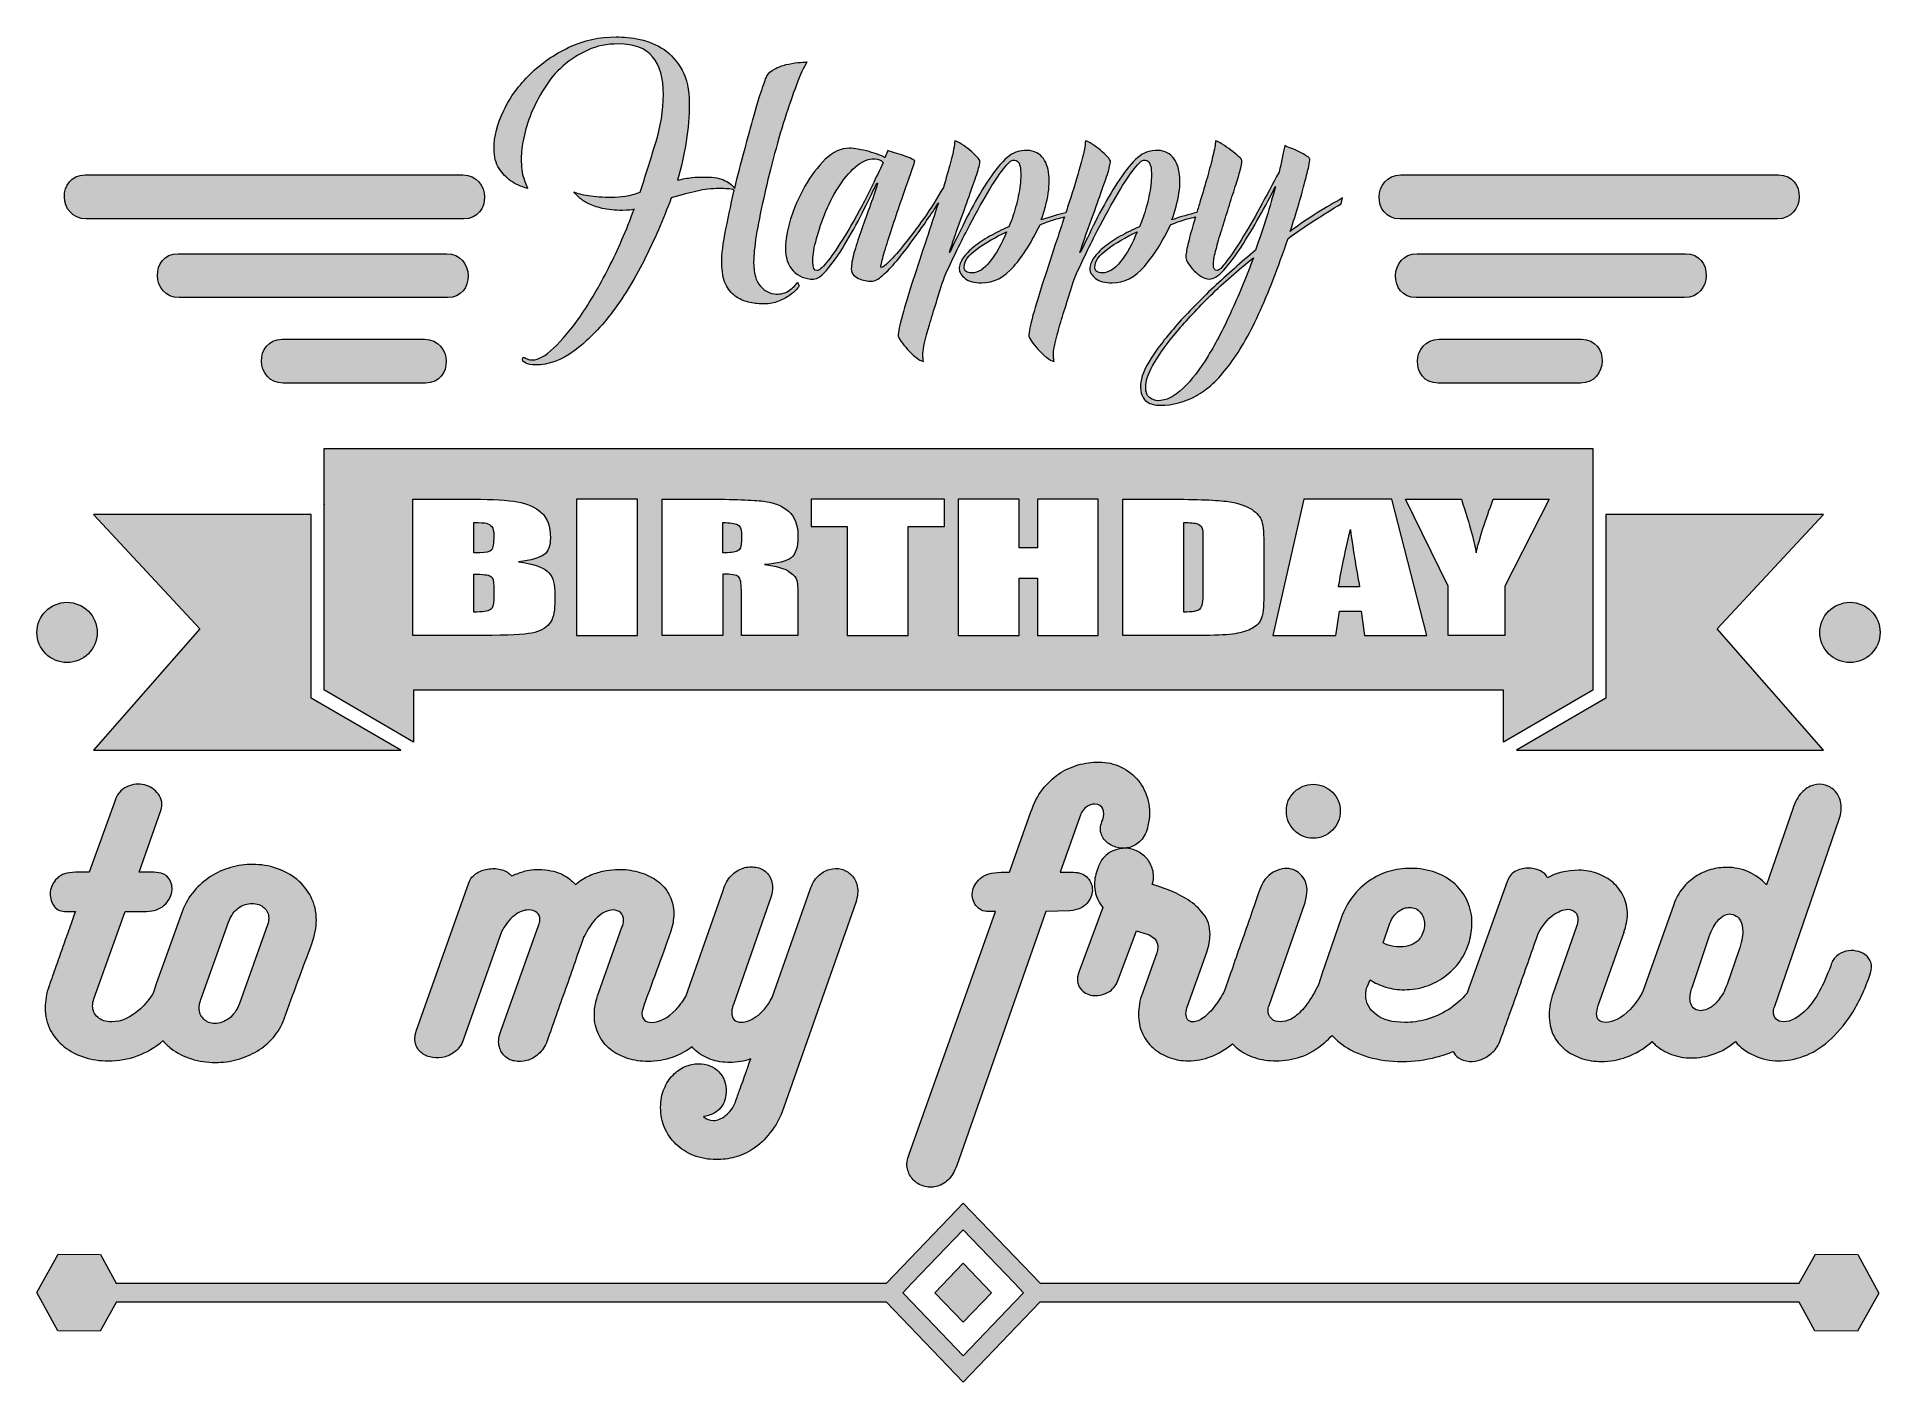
# Model space of a CAD drawing. Header units: inches. Extents: x 0.2 to 14.8, y -14.3 to -3.7.
import ezdxf

# ---------------------------------------------------------------- set-up
doc = ezdxf.new("R2010")
doc.units = ezdxf.units.IN
doc.header["$MEASUREMENT"] = 0
doc.layers.add('Layer 1', color=7, linetype='Continuous')

# ---------------------------------------------------------------- blocks, each defined once
blk = doc.blocks.new('block 2')
at = {"layer": 'Layer 1', "lineweight": 0}
for points, knots in [([(12.397, -10.691), (12.4, -10.68), (12.401, -10.67), (12.401, -10.662), (12.401, -10.637), (12.394, -10.618), (12.379, -10.603), (12.364, -10.588), (12.345, -10.581), (12.321, -10.581), (12.284, -10.581), (12.245, -10.597), (12.203, -10.628), (12.16, -10.659), (12.122, -10.707), (12.087, -10.773), (12.065, -10.835), (12.041, -10.902), (12.016, -10.974), (11.991, -11.046), (11.965, -11.119), (11.939, -11.192), (11.913, -11.266), (11.887, -11.338), (11.861, -11.41), (11.835, -11.482), (11.811, -11.549), (11.789, -11.611), (11.775, -11.653), (11.754, -11.687), (11.726, -11.712), (11.699, -11.738), (11.669, -11.757), (11.637, -11.77), (11.605, -11.782), (11.572, -11.786), (11.54, -11.784), (11.507, -11.781), (11.479, -11.772), (11.455, -11.755), (11.437, -11.743), (11.423, -11.726), (11.413, -11.705), (11.371, -11.723), (11.329, -11.737), (11.285, -11.749), (11.192, -11.773), (11.1, -11.785), (11.01, -11.785), (10.915, -11.785), (10.827, -11.773), (10.745, -11.75), (10.664, -11.727), (10.594, -11.693), (10.534, -11.649), (10.505, -11.628), (10.479, -11.604), (10.456, -11.578), (10.437, -11.599), (10.418, -11.618), (10.398, -11.635), (10.336, -11.688), (10.272, -11.726), (10.207, -11.748), (10.142, -11.769), (10.078, -11.78), (10.014, -11.78), (9.953, -11.78), (9.897, -11.771), (9.844, -11.754), (9.791, -11.737), (9.744, -11.712), (9.704, -11.679), (9.69, -11.668), (9.678, -11.656), (9.667, -11.644), (9.558, -11.735), (9.442, -11.78), (9.318, -11.78), (9.265, -11.78), (9.214, -11.771), (9.167, -11.753), (9.119, -11.735), (9.077, -11.71), (9.041, -11.678), (9.004, -11.647), (8.976, -11.608), (8.955, -11.563), (8.934, -11.517), (8.924, -11.466), (8.924, -11.409), (8.924, -11.359), (8.934, -11.303), (8.955, -11.243), (8.955, -11.243), (9.069, -10.926), (9.069, -10.926), (9.08, -10.895), (9.081, -10.87), (9.073, -10.85), (9.065, -10.83), (9.053, -10.813), (9.036, -10.8), (9.018, -10.787), (8.998, -10.777), (8.975, -10.771), (8.951, -10.764), (8.929, -10.757), (8.908, -10.75), (8.908, -10.75), (8.763, -11.139), (8.763, -11.139), (8.748, -11.186), (8.719, -11.219), (8.679, -11.24), (8.638, -11.261), (8.598, -11.268), (8.559, -11.262), (8.52, -11.256), (8.488, -11.238), (8.463, -11.206), (8.438, -11.175), (8.434, -11.132), (8.452, -11.077), (8.452, -11.077), (8.641, -10.566), (8.641, -10.566), (8.598, -10.512), (8.576, -10.451), (8.576, -10.381), (8.576, -10.362), (8.578, -10.342), (8.583, -10.319), (8.587, -10.297), (8.594, -10.276), (8.602, -10.257), (8.616, -10.21), (8.642, -10.172), (8.681, -10.143), (8.72, -10.113), (8.767, -10.098), (8.82, -10.098), (8.855, -10.098), (8.888, -10.107), (8.919, -10.123), (8.95, -10.14), (8.976, -10.161), (8.997, -10.188), (9.017, -10.215), (9.032, -10.245), (9.039, -10.279), (9.047, -10.313), (9.045, -10.348), (9.033, -10.384), (9.069, -10.394), (9.113, -10.409), (9.165, -10.429), (9.217, -10.449), (9.267, -10.475), (9.316, -10.506), (9.364, -10.537), (9.405, -10.575), (9.439, -10.619), (9.473, -10.663), (9.49, -10.716), (9.49, -10.778), (9.49, -10.801), (9.487, -10.824), (9.483, -10.847), (9.479, -10.87), (9.472, -10.895), (9.464, -10.921), (9.464, -10.921), (9.311, -11.347), (9.311, -11.347), (9.304, -11.366), (9.3, -11.385), (9.3, -11.404), (9.3, -11.423), (9.305, -11.439), (9.313, -11.452), (9.322, -11.465), (9.336, -11.471), (9.355, -11.471), (9.382, -11.471), (9.411, -11.46), (9.44, -11.437), (9.47, -11.415), (9.499, -11.384), (9.529, -11.345), (9.555, -11.311), (9.58, -11.27), (9.606, -11.224), (9.626, -11.165), (9.647, -11.103), (9.67, -11.038), (9.693, -10.97), (9.717, -10.902), (9.741, -10.834), (9.766, -10.766), (9.789, -10.697), (9.813, -10.629), (9.836, -10.561), (9.858, -10.496), (9.879, -10.436), (9.903, -10.365), (9.94, -10.316), (9.989, -10.288), (10.038, -10.26), (10.086, -10.252), (10.131, -10.262), (10.176, -10.272), (10.211, -10.3), (10.237, -10.346), (10.263, -10.392), (10.265, -10.452), (10.242, -10.527), (10.242, -10.527), (9.957, -11.341), (9.957, -11.341), (9.952, -11.357), (9.949, -11.371), (9.949, -11.383), (9.949, -11.407), (9.958, -11.428), (9.976, -11.445), (9.994, -11.463), (10.018, -11.471), (10.048, -11.471), (10.073, -11.471), (10.101, -11.464), (10.131, -11.449), (10.16, -11.434), (10.19, -11.41), (10.221, -11.375), (10.253, -11.341), (10.284, -11.295), (10.316, -11.239), (10.329, -11.216), (10.342, -11.19), (10.355, -11.162), (10.361, -11.14), (10.367, -11.117), (10.374, -11.095), (10.374, -11.095), (10.528, -10.651), (10.528, -10.651), (10.55, -10.587), (10.58, -10.531), (10.618, -10.481), (10.656, -10.432), (10.7, -10.39), (10.748, -10.357), (10.797, -10.323), (10.849, -10.298), (10.905, -10.281), (10.961, -10.265), (11.018, -10.257), (11.075, -10.257), (11.148, -10.257), (11.214, -10.268), (11.275, -10.29), (11.335, -10.313), (11.387, -10.344), (11.429, -10.383), (11.472, -10.422), (11.504, -10.467), (11.528, -10.52), (11.551, -10.573), (11.563, -10.63), (11.563, -10.693), (11.563, -10.736), (11.556, -10.784), (11.542, -10.835), (11.525, -10.894), (11.499, -10.947), (11.466, -10.994), (11.432, -11.04), (11.392, -11.08), (11.348, -11.113), (11.303, -11.146), (11.253, -11.171), (11.198, -11.19), (11.144, -11.208), (11.087, -11.217), (11.028, -11.217), (10.976, -11.217), (10.928, -11.21), (10.882, -11.196), (10.836, -11.182), (10.794, -11.163), (10.756, -11.139), (10.756, -11.139), (10.735, -11.188), (10.735, -11.188), (10.726, -11.211), (10.722, -11.235), (10.722, -11.261), (10.722, -11.322), (10.75, -11.373), (10.805, -11.414), (10.861, -11.456), (10.936, -11.476), (11.031, -11.476), (11.086, -11.476), (11.144, -11.468), (11.203, -11.452), (11.263, -11.435), (11.32, -11.41), (11.375, -11.375), (11.429, -11.341), (11.479, -11.296), (11.525, -11.243), (11.526, -11.242), (11.526, -11.242), (11.526, -11.241), (11.526, -11.241), (11.841, -10.362), (11.841, -10.362), (11.851, -10.326), (11.872, -10.3), (11.903, -10.283), (11.934, -10.265), (11.967, -10.256), (12.003, -10.255), (12.038, -10.255), (12.071, -10.261), (12.101, -10.275), (12.132, -10.289), (12.151, -10.308), (12.16, -10.332), (12.229, -10.292), (12.312, -10.272), (12.409, -10.272), (12.461, -10.272), (12.51, -10.281), (12.557, -10.298), (12.603, -10.316), (12.644, -10.339), (12.679, -10.37), (12.713, -10.4), (12.741, -10.437), (12.762, -10.48), (12.782, -10.523), (12.793, -10.571), (12.793, -10.623), (12.793, -10.664), (12.783, -10.712), (12.764, -10.765), (12.764, -10.765), (12.767, -10.763), (12.767, -10.763), (12.767, -10.763), (12.562, -11.341), (12.562, -11.341), (12.553, -11.371), (12.549, -11.392), (12.549, -11.406), (12.549, -11.453), (12.573, -11.476), (12.622, -11.476), (12.682, -11.476), (12.746, -11.442), (12.814, -11.373), (12.85, -11.335), (12.885, -11.286), (12.918, -11.224), (12.918, -11.224), (13.159, -10.542), (13.159, -10.542), (13.176, -10.494), (13.2, -10.451), (13.23, -10.414), (13.26, -10.377), (13.294, -10.346), (13.331, -10.322), (13.368, -10.297), (13.409, -10.279), (13.452, -10.267), (13.495, -10.255), (13.538, -10.249), (13.579, -10.249), (13.64, -10.249), (13.697, -10.261), (13.752, -10.285), (13.806, -10.31), (13.853, -10.343), (13.893, -10.387), (13.893, -10.387), (14.101, -9.787), (14.101, -9.787), (14.118, -9.732), (14.141, -9.689), (14.171, -9.659), (14.2, -9.628), (14.231, -9.608), (14.264, -9.599), (14.297, -9.589), (14.329, -9.589), (14.36, -9.599), (14.391, -9.608), (14.418, -9.625), (14.439, -9.65), (14.461, -9.674), (14.475, -9.704), (14.482, -9.742), (14.489, -9.779), (14.485, -9.821), (14.469, -9.868), (14.469, -9.868), (13.958, -11.347), (13.958, -11.347), (13.951, -11.36), (13.948, -11.376), (13.948, -11.393), (13.948, -11.414), (13.954, -11.432), (13.968, -11.448), (13.982, -11.463), (14.002, -11.471), (14.028, -11.471), (14.087, -11.471), (14.149, -11.437), (14.215, -11.367), (14.281, -11.298), (14.343, -11.185), (14.402, -11.027), (14.41, -10.996), (14.425, -10.971), (14.447, -10.952), (14.469, -10.933), (14.493, -10.92), (14.521, -10.913), (14.549, -10.906), (14.576, -10.905), (14.604, -10.911), (14.632, -10.916), (14.656, -10.926), (14.675, -10.941), (14.695, -10.955), (14.71, -10.975), (14.718, -11), (14.727, -11.025), (14.726, -11.054), (14.716, -11.087), (14.672, -11.215), (14.622, -11.323), (14.565, -11.41), (14.508, -11.498), (14.447, -11.569), (14.383, -11.624), (14.319, -11.68), (14.254, -11.719), (14.186, -11.744), (14.119, -11.768), (14.053, -11.78), (13.989, -11.78), (13.922, -11.78), (13.858, -11.766), (13.797, -11.738), (13.736, -11.711), (13.686, -11.674), (13.647, -11.627), (13.595, -11.672), (13.538, -11.705), (13.478, -11.725), (13.417, -11.746), (13.358, -11.757), (13.299, -11.757), (13.243, -11.757), (13.191, -11.748), (13.142, -11.729), (13.093, -11.711), (13.049, -11.685), (13.012, -11.652), (13.004, -11.644), (12.996, -11.636), (12.988, -11.628), (12.987, -11.629), (12.985, -11.631), (12.984, -11.632), (12.92, -11.686), (12.855, -11.725), (12.788, -11.749), (12.72, -11.773), (12.654, -11.785), (12.588, -11.785), (12.533, -11.785), (12.48, -11.777), (12.43, -11.76), (12.381, -11.744), (12.336, -11.72), (12.298, -11.689), (12.259, -11.658), (12.229, -11.62), (12.206, -11.574), (12.184, -11.528), (12.173, -11.475), (12.173, -11.414), (12.173, -11.357), (12.184, -11.3), (12.206, -11.243), (12.206, -11.243), (12.388, -10.726), (12.388, -10.726), (12.392, -10.714), (12.395, -10.703), (12.397, -10.691)], [0, 0, 0, 0, 1, 1, 1, 2, 2, 2, 3, 3, 3, 4, 4, 4, 5, 5, 5, 6, 6, 6, 7, 7, 7, 8, 8, 8, 9, 9, 9, 10, 10, 10, 11, 11, 11, 12, 12, 12, 13, 13, 13, 14, 14, 14, 15, 15, 15, 16, 16, 16, 17, 17, 17, 18, 18, 18, 19, 19, 19, 20, 20, 20, 21, 21, 21, 22, 22, 22, 23, 23, 23, 24, 24, 24, 25, 25, 25, 26, 26, 26, 27, 27, 27, 28, 28, 28, 29, 29, 29, 30, 30, 30, 31, 31, 31, 32, 32, 32, 33, 33, 33, 34, 34, 34, 35, 35, 35, 36, 36, 36, 37, 37, 37, 38, 38, 38, 39, 39, 39, 40, 40, 40, 41, 41, 41, 42, 42, 42, 43, 43, 43, 44, 44, 44, 45, 45, 45, 46, 46, 46, 47, 47, 47, 48, 48, 48, 49, 49, 49, 50, 50, 50, 51, 51, 51, 52, 52, 52, 53, 53, 53, 54, 54, 54, 55, 55, 55, 56, 56, 56, 57, 57, 57, 58, 58, 58, 59, 59, 59, 60, 60, 60, 61, 61, 61, 62, 62, 62, 63, 63, 63, 64, 64, 64, 65, 65, 65, 66, 66, 66, 67, 67, 67, 68, 68, 68, 69, 69, 69, 70, 70, 70, 71, 71, 71, 72, 72, 72, 73, 73, 73, 74, 74, 74, 75, 75, 75, 76, 76, 76, 77, 77, 77, 78, 78, 78, 79, 79, 79, 80, 80, 80, 81, 81, 81, 82, 82, 82, 83, 83, 83, 84, 84, 84, 85, 85, 85, 86, 86, 86, 87, 87, 87, 88, 88, 88, 89, 89, 89, 90, 90, 90, 91, 91, 91, 92, 92, 92, 93, 93, 93, 94, 94, 94, 95, 95, 95, 96, 96, 96, 97, 97, 97, 98, 98, 98, 99, 99, 99, 100, 100, 100, 101, 101, 101, 102, 102, 102, 103, 103, 103, 104, 104, 104, 105, 105, 105, 106, 106, 106, 107, 107, 107, 108, 108, 108, 109, 109, 109, 110, 110, 110, 111, 111, 111, 112, 112, 112, 113, 113, 113, 114, 114, 114, 115, 115, 115, 116, 116, 116, 117, 117, 117, 118, 118, 118, 119, 119, 119, 120, 120, 120, 121, 121, 121, 122, 122, 122, 123, 123, 123, 124, 124, 124, 125, 125, 125, 126, 126, 126, 127, 127, 127, 128, 128, 128, 129, 129, 129, 130, 130, 130, 131, 131, 131, 132, 132, 132, 133, 133, 133, 134, 134, 134, 135, 135, 135, 136, 136, 136, 137, 137, 137, 138, 138, 138, 139, 139, 139, 140, 140, 140, 141, 141, 141, 142, 142, 142, 143, 143, 143, 144, 144, 144, 145, 145, 145, 146, 146, 146, 147, 147, 147, 148, 148, 148, 149, 149, 149, 150, 150, 150, 151, 151, 151, 152, 152, 152, 153, 153, 153, 154, 154, 154, 155, 155, 155, 156, 156, 156, 157, 157, 157, 158, 158, 158, 159, 159, 159, 160, 160, 160, 161, 161, 161, 162, 162, 162, 163, 163, 163, 164, 164, 164, 165, 165, 165, 166, 166, 166, 167, 167, 167, 168, 168, 168, 169, 169, 169, 169]), ([(10.86, -10.846), (10.884, -10.86), (10.912, -10.869), (10.944, -10.874), (10.976, -10.88), (11.008, -10.88), (11.039, -10.874), (11.07, -10.869), (11.098, -10.857), (11.123, -10.839), (11.148, -10.821), (11.166, -10.795), (11.176, -10.76), (11.183, -10.741), (11.187, -10.72), (11.187, -10.698), (11.187, -10.662), (11.176, -10.63), (11.154, -10.604), (11.133, -10.579), (11.104, -10.566), (11.067, -10.566), (11.038, -10.566), (11.009, -10.576), (10.98, -10.598), (10.952, -10.62), (10.93, -10.65), (10.914, -10.69), (10.914, -10.69), (10.86, -10.846), (10.86, -10.846)], [0, 0, 0, 0, 1, 1, 1, 2, 2, 2, 3, 3, 3, 4, 4, 4, 5, 5, 5, 6, 6, 6, 7, 7, 7, 8, 8, 8, 9, 9, 9, 10, 10, 10, 10]), ([(13.304, -11.199), (13.299, -11.213), (13.294, -11.229), (13.291, -11.247), (13.288, -11.265), (13.287, -11.283), (13.288, -11.301), (13.29, -11.319), (13.296, -11.336), (13.305, -11.35), (13.315, -11.365), (13.33, -11.375), (13.351, -11.38), (13.363, -11.384), (13.378, -11.384), (13.396, -11.38), (13.414, -11.377), (13.434, -11.368), (13.455, -11.354), (13.475, -11.341), (13.497, -11.319), (13.519, -11.291), (13.542, -11.262), (13.563, -11.224), (13.582, -11.175), (13.582, -11.175), (13.675, -10.908), (13.675, -10.908), (13.696, -10.846), (13.706, -10.796), (13.705, -10.759), (13.704, -10.722), (13.698, -10.693), (13.688, -10.673), (13.678, -10.653), (13.666, -10.64), (13.654, -10.634), (13.642, -10.628), (13.635, -10.625), (13.634, -10.625), (13.632, -10.624), (13.624, -10.621), (13.612, -10.619), (13.599, -10.616), (13.583, -10.619), (13.564, -10.627), (13.544, -10.634), (13.524, -10.651), (13.503, -10.676), (13.481, -10.701), (13.46, -10.741), (13.439, -10.796), (13.439, -10.796), (13.304, -11.199), (13.304, -11.199)], [0, 0, 0, 0, 1, 1, 1, 2, 2, 2, 3, 3, 3, 4, 4, 4, 5, 5, 5, 6, 6, 6, 7, 7, 7, 8, 8, 8, 9, 9, 9, 10, 10, 10, 11, 11, 11, 12, 12, 12, 13, 13, 13, 14, 14, 14, 15, 15, 15, 16, 16, 16, 17, 17, 17, 18, 18, 18, 18])]:
    blk.add_open_spline(points, degree=3, knots=knots, dxfattribs=at)
blk = doc.blocks.new('block 3')
at = {"layer": 'Layer 1', "lineweight": 0}
for points in [[(14.616, -13.313), (14.782, -13.617), (14.612, -13.918), (14.277, -13.916), (14.153, -13.688), (8.144, -13.688), (7.537, -14.322), (6.93, -13.688), (0.839, -13.688), (0.839, -13.686), (0.708, -13.918), (0.373, -13.916), (0.208, -13.612), (0.377, -13.31), (0.712, -13.313), (0.839, -13.545), (0.839, -13.54), (6.93, -13.54), (7.487, -12.959), (7.537, -12.907), (8.145, -13.54), (14.151, -13.54), (14.281, -13.31), (14.616, -13.313)], [(8.015, -13.614), (7.944, -13.54), (7.537, -13.116), (7.13, -13.54), (7.06, -13.614), (7.13, -13.688), (7.537, -14.113), (7.944, -13.688), (8.015, -13.614)]]:
    blk.add_lwpolyline(points, dxfattribs=at)
blk = doc.blocks.new('block 4')
at = {"layer": 'Layer 1', "lineweight": 0}
for points, knots in [([(0.304, -11.186), (0.304, -11.186), (0.304, -11.188), (0.304, -11.188), (0.323, -11.133), (0.341, -11.082), (0.358, -11.034), (0.375, -10.986), (0.392, -10.939), (0.408, -10.893), (0.424, -10.846), (0.441, -10.799), (0.458, -10.751), (0.476, -10.704), (0.494, -10.652), (0.512, -10.597), (0.512, -10.597), (0.427, -10.597), (0.427, -10.597), (0.389, -10.597), (0.359, -10.581), (0.339, -10.549), (0.318, -10.517), (0.31, -10.481), (0.314, -10.442), (0.318, -10.403), (0.336, -10.368), (0.367, -10.336), (0.398, -10.304), (0.447, -10.288), (0.512, -10.288), (0.512, -10.288), (0.621, -10.288), (0.621, -10.288), (0.621, -10.288), (0.818, -9.74), (0.818, -9.74), (0.838, -9.675), (0.873, -9.631), (0.92, -9.611), (0.968, -9.59), (1.014, -9.585), (1.059, -9.596), (1.104, -9.608), (1.141, -9.632), (1.169, -9.669), (1.198, -9.706), (1.204, -9.75), (1.189, -9.8), (1.189, -9.8), (1.018, -10.288), (1.018, -10.288), (1.018, -10.288), (1.134, -10.288), (1.134, -10.288), (1.19, -10.288), (1.229, -10.304), (1.251, -10.336), (1.274, -10.368), (1.282, -10.403), (1.276, -10.442), (1.27, -10.481), (1.249, -10.517), (1.215, -10.549), (1.18, -10.581), (1.133, -10.597), (1.075, -10.597), (1.075, -10.597), (0.906, -10.597), (0.906, -10.597), (0.906, -10.597), (0.659, -11.289), (0.659, -11.289), (0.652, -11.305), (0.649, -11.324), (0.649, -11.346), (0.649, -11.381), (0.662, -11.41), (0.689, -11.435), (0.716, -11.459), (0.753, -11.471), (0.8, -11.471), (0.876, -11.471), (0.951, -11.437), (1.027, -11.369), (1.064, -11.335), (1.099, -11.291), (1.131, -11.238), (1.136, -11.216), (1.143, -11.193), (1.152, -11.17), (1.152, -11.17), (1.36, -10.594), (1.36, -10.594), (1.382, -10.535), (1.413, -10.483), (1.451, -10.437), (1.489, -10.391), (1.533, -10.353), (1.582, -10.322), (1.631, -10.29), (1.684, -10.267), (1.741, -10.25), (1.799, -10.234), (1.857, -10.226), (1.915, -10.226), (1.981, -10.226), (2.044, -10.236), (2.105, -10.257), (2.165, -10.278), (2.219, -10.307), (2.266, -10.345), (2.312, -10.383), (2.35, -10.429), (2.377, -10.484), (2.405, -10.538), (2.419, -10.599), (2.419, -10.667), (2.419, -10.724), (2.407, -10.786), (2.382, -10.854), (2.348, -10.949), (2.311, -11.047), (2.273, -11.149), (2.235, -11.251), (2.199, -11.351), (2.164, -11.448), (2.144, -11.503), (2.115, -11.552), (2.079, -11.594), (2.042, -11.637), (2, -11.673), (1.952, -11.702), (1.903, -11.731), (1.85, -11.754), (1.793, -11.77), (1.736, -11.785), (1.678, -11.793), (1.62, -11.793), (1.554, -11.793), (1.491, -11.783), (1.43, -11.764), (1.37, -11.745), (1.316, -11.718), (1.269, -11.681), (1.246, -11.663), (1.225, -11.643), (1.206, -11.62), (1.079, -11.727), (0.934, -11.78), (0.774, -11.78), (0.706, -11.78), (0.642, -11.77), (0.582, -11.751), (0.522, -11.732), (0.469, -11.705), (0.424, -11.668), (0.378, -11.632), (0.342, -11.588), (0.314, -11.536), (0.287, -11.484), (0.273, -11.425), (0.273, -11.36), (0.273, -11.306), (0.283, -11.248), (0.304, -11.186)], [0, 0, 0, 0, 1, 1, 1, 2, 2, 2, 3, 3, 3, 4, 4, 4, 5, 5, 5, 6, 6, 6, 7, 7, 7, 8, 8, 8, 9, 9, 9, 10, 10, 10, 11, 11, 11, 12, 12, 12, 13, 13, 13, 14, 14, 14, 15, 15, 15, 16, 16, 16, 17, 17, 17, 18, 18, 18, 19, 19, 19, 20, 20, 20, 21, 21, 21, 22, 22, 22, 23, 23, 23, 24, 24, 24, 25, 25, 25, 26, 26, 26, 27, 27, 27, 28, 28, 28, 29, 29, 29, 30, 30, 30, 31, 31, 31, 32, 32, 32, 33, 33, 33, 34, 34, 34, 35, 35, 35, 36, 36, 36, 37, 37, 37, 38, 38, 38, 39, 39, 39, 40, 40, 40, 41, 41, 41, 42, 42, 42, 43, 43, 43, 44, 44, 44, 45, 45, 45, 46, 46, 46, 47, 47, 47, 48, 48, 48, 49, 49, 49, 50, 50, 50, 51, 51, 51, 52, 52, 52, 53, 53, 53, 54, 54, 54, 55, 55, 55, 55]), ([(1.505, -11.295), (1.5, -11.307), (1.497, -11.319), (1.495, -11.33), (1.493, -11.341), (1.492, -11.351), (1.492, -11.36), (1.492, -11.396), (1.504, -11.426), (1.528, -11.449), (1.551, -11.472), (1.58, -11.484), (1.615, -11.484), (1.655, -11.484), (1.693, -11.471), (1.728, -11.444), (1.764, -11.417), (1.791, -11.378), (1.81, -11.326), (1.81, -11.326), (2.032, -10.703), (2.032, -10.703), (2.039, -10.688), (2.042, -10.67), (2.042, -10.651), (2.042, -10.618), (2.03, -10.591), (2.006, -10.568), (1.982, -10.546), (1.949, -10.534), (1.909, -10.534), (1.873, -10.534), (1.838, -10.546), (1.804, -10.569), (1.77, -10.593), (1.744, -10.63), (1.724, -10.682), (1.724, -10.682), (1.505, -11.295), (1.505, -11.295)], [0, 0, 0, 0, 1, 1, 1, 2, 2, 2, 3, 3, 3, 4, 4, 4, 5, 5, 5, 6, 6, 6, 7, 7, 7, 8, 8, 8, 9, 9, 9, 10, 10, 10, 11, 11, 11, 12, 12, 12, 13, 13, 13, 13])]:
    blk.add_open_spline(points, degree=3, knots=knots, dxfattribs=at)
blk = doc.blocks.new('block 5')
at = {"layer": 'Layer 1', "lineweight": 0}
for points in [[(11.813, -8.848), (3.187, -8.848), (3.187, -9.259), (2.483, -8.848), (2.482, -8.848), (2.482, -8.847), (2.48, -8.846), (2.48, -7.374), (2.482, -7.38), (2.482, -6.934), (12.52, -6.934), (12.52, -8.848), (12.518, -8.848), (11.813, -9.259), (11.813, -8.848)], [(4.96, -7.336), (4.478, -7.336), (4.478, -8.414), (4.96, -8.414), (4.96, -7.336)], [(7.388, -7.336), (6.334, -7.336), (6.334, -7.552), (6.62, -7.552), (6.62, -8.414), (7.102, -8.414), (7.102, -7.552), (7.388, -7.552), (7.388, -7.336)], [(8.606, -7.336), (8.124, -7.336), (8.124, -7.722), (7.98, -7.722), (7.98, -7.336), (7.498, -7.336), (7.498, -8.414), (7.98, -8.414), (7.98, -7.962), (8.124, -7.962), (8.124, -8.414), (8.606, -8.414), (8.606, -7.336)], [(11.205, -8.414), (10.929, -7.336), (10.233, -7.336), (9.987, -8.414), (10.485, -8.414), (10.514, -8.221), (10.687, -8.221), (10.712, -8.414), (11.205, -8.414)]]:
    blk.add_lwpolyline(points, dxfattribs=at)
for points, knots in [([(4.305, -8.061), (4.305, -7.991), (4.285, -7.939), (4.246, -7.905), (4.206, -7.871), (4.13, -7.847), (4.019, -7.832), (4.119, -7.819), (4.186, -7.8), (4.22, -7.775), (4.254, -7.75), (4.271, -7.706), (4.271, -7.643), (4.271, -7.55), (4.247, -7.483), (4.199, -7.441), (4.151, -7.399), (4.087, -7.371), (4.009, -7.357), (3.931, -7.343), (3.816, -7.336), (3.664, -7.336), (3.664, -7.336), (3.183, -7.336), (3.183, -7.336), (3.183, -7.336), (3.183, -8.414), (3.183, -8.414), (3.183, -8.414), (3.741, -8.414), (3.741, -8.414), (3.935, -8.414), (4.063, -8.408), (4.125, -8.395), (4.188, -8.382), (4.234, -8.358), (4.262, -8.323), (4.291, -8.288), (4.305, -8.234), (4.305, -8.161), (4.305, -8.161), (4.305, -8.061), (4.305, -8.061)], [0, 0, 0, 0, 1, 1, 1, 2, 2, 2, 3, 3, 3, 4, 4, 4, 5, 5, 5, 6, 6, 6, 7, 7, 7, 8, 8, 8, 9, 9, 9, 10, 10, 10, 11, 11, 11, 12, 12, 12, 13, 13, 13, 14, 14, 14, 14]), ([(5.964, -7.852), (6.07, -7.846), (6.14, -7.829), (6.176, -7.8), (6.212, -7.771), (6.23, -7.715), (6.23, -7.631), (6.23, -7.539), (6.205, -7.472), (6.154, -7.43), (6.103, -7.388), (6.038, -7.362), (5.957, -7.352), (5.877, -7.342), (5.722, -7.336), (5.495, -7.336), (5.495, -7.336), (5.154, -7.336), (5.154, -7.336), (5.154, -7.336), (5.154, -8.414), (5.154, -8.414), (5.154, -8.414), (5.636, -8.414), (5.636, -8.414), (5.636, -8.414), (5.636, -7.928), (5.636, -7.928), (5.702, -7.928), (5.743, -7.935), (5.759, -7.949), (5.775, -7.963), (5.782, -7.998), (5.782, -8.056), (5.782, -8.056), (5.782, -8.414), (5.782, -8.414), (5.782, -8.414), (6.23, -8.414), (6.23, -8.414), (6.23, -8.414), (6.23, -8.13), (6.23, -8.13), (6.23, -8.043), (6.226, -7.99), (6.218, -7.971), (6.21, -7.951), (6.19, -7.93), (6.157, -7.907), (6.124, -7.884), (6.06, -7.866), (5.964, -7.852)], [0, 0, 0, 0, 1, 1, 1, 2, 2, 2, 3, 3, 3, 4, 4, 4, 5, 5, 5, 6, 6, 6, 7, 7, 7, 8, 8, 8, 9, 9, 9, 10, 10, 10, 11, 11, 11, 12, 12, 12, 13, 13, 13, 14, 14, 14, 15, 15, 15, 16, 16, 16, 17, 17, 17, 17]), ([(9.916, -7.717), (9.916, -7.615), (9.911, -7.546), (9.9, -7.511), (9.89, -7.476), (9.863, -7.445), (9.82, -7.416), (9.777, -7.388), (9.715, -7.368), (9.633, -7.355), (9.551, -7.343), (9.393, -7.336), (9.161, -7.336), (9.161, -7.336), (8.8, -7.336), (8.8, -7.336), (8.8, -7.336), (8.8, -8.414), (8.8, -8.414), (8.8, -8.414), (9.408, -8.414), (9.408, -8.414), (9.523, -8.414), (9.609, -8.411), (9.667, -8.403), (9.724, -8.396), (9.772, -8.383), (9.811, -8.365), (9.85, -8.346), (9.877, -8.321), (9.893, -8.288), (9.908, -8.256), (9.916, -8.191), (9.916, -8.094), (9.916, -8.094), (9.916, -7.717), (9.916, -7.717)], [0, 0, 0, 0, 1, 1, 1, 2, 2, 2, 3, 3, 3, 4, 4, 4, 5, 5, 5, 6, 6, 6, 7, 7, 7, 8, 8, 8, 9, 9, 9, 10, 10, 10, 11, 11, 11, 12, 12, 12, 12]), ([(11.822, -8.414), (11.822, -8.414), (11.822, -8.024), (11.822, -8.024), (11.822, -8.024), (12.173, -7.336), (12.173, -7.336), (12.173, -7.336), (11.731, -7.336), (11.731, -7.336), (11.668, -7.505), (11.623, -7.646), (11.596, -7.761), (11.587, -7.688), (11.548, -7.547), (11.479, -7.336), (11.479, -7.336), (11.036, -7.336), (11.036, -7.336), (11.036, -7.336), (11.375, -8.024), (11.375, -8.024), (11.375, -8.024), (11.375, -8.414), (11.375, -8.414), (11.375, -8.414), (11.822, -8.414), (11.822, -8.414)], [0, 0, 0, 0, 1, 1, 1, 2, 2, 2, 3, 3, 3, 4, 4, 4, 5, 5, 5, 6, 6, 6, 7, 7, 7, 8, 8, 8, 9, 9, 9, 9])]:
    blk.add_open_spline(points, degree=3, knots=knots, dxfattribs=at)
blk = doc.blocks.new('block 6')
at = {"layer": 'Layer 1', "lineweight": 0}
for points, knots in [([(6.285, -4.86), (6.332, -4.777), (6.385, -4.706), (6.446, -4.647), (6.507, -4.588), (6.57, -4.559), (6.635, -4.559), (6.655, -4.559), (6.679, -4.561), (6.707, -4.567), (6.735, -4.572), (6.764, -4.579), (6.792, -4.586), (6.82, -4.594), (6.846, -4.602), (6.869, -4.611), (6.891, -4.62), (6.907, -4.627), (6.916, -4.634), (6.916, -4.634), (6.942, -4.578), (6.942, -4.578), (6.953, -4.583), (6.97, -4.588), (6.994, -4.595), (7.018, -4.601), (7.042, -4.609), (7.066, -4.617), (7.09, -4.626), (7.11, -4.634), (7.128, -4.642), (7.145, -4.65), (7.154, -4.656), (7.154, -4.66), (7.154, -4.664), (7.146, -4.688), (7.131, -4.732), (7.116, -4.776), (7.097, -4.829), (7.076, -4.891), (7.054, -4.953), (7.031, -5.02), (7.007, -5.092), (6.983, -5.164), (6.961, -5.23), (6.942, -5.291), (6.922, -5.353), (6.907, -5.403), (6.896, -5.444), (6.885, -5.484), (6.883, -5.504), (6.89, -5.504), (6.898, -5.504), (6.92, -5.487), (6.953, -5.454), (6.987, -5.42), (7.027, -5.374), (7.074, -5.317), (7.121, -5.259), (7.171, -5.192), (7.226, -5.114), (7.279, -5.038), (7.331, -4.956), (7.38, -4.869), (7.402, -4.797), (7.421, -4.731), (7.437, -4.671), (7.459, -4.59), (7.47, -4.533), (7.47, -4.5), (7.483, -4.502), (7.501, -4.511), (7.524, -4.526), (7.547, -4.541), (7.568, -4.558), (7.589, -4.575), (7.61, -4.592), (7.628, -4.61), (7.644, -4.627), (7.661, -4.644), (7.669, -4.656), (7.669, -4.663), (7.669, -4.682), (7.661, -4.717), (7.644, -4.766), (7.628, -4.815), (7.608, -4.873), (7.584, -4.94), (7.56, -5.007), (7.534, -5.08), (7.506, -5.157), (7.478, -5.234), (7.452, -5.31), (7.428, -5.383), (7.428, -5.383), (7.431, -5.383), (7.431, -5.383), (7.466, -5.31), (7.505, -5.228), (7.55, -5.139), (7.594, -5.05), (7.641, -4.966), (7.688, -4.888), (7.736, -4.81), (7.784, -4.742), (7.832, -4.686), (7.88, -4.629), (7.926, -4.596), (7.972, -4.585), (8.042, -4.569), (8.095, -4.576), (8.134, -4.604), (8.172, -4.633), (8.197, -4.674), (8.209, -4.728), (8.22, -4.782), (8.221, -4.845), (8.21, -4.916), (8.199, -4.986), (8.181, -5.056), (8.155, -5.126), (8.226, -5.102), (8.29, -5.083), (8.349, -5.07), (8.362, -5.029), (8.375, -4.989), (8.388, -4.95), (8.421, -4.846), (8.449, -4.753), (8.471, -4.671), (8.493, -4.59), (8.504, -4.533), (8.504, -4.5), (8.517, -4.502), (8.535, -4.511), (8.557, -4.526), (8.58, -4.541), (8.602, -4.558), (8.623, -4.575), (8.643, -4.592), (8.662, -4.61), (8.678, -4.627), (8.694, -4.644), (8.702, -4.656), (8.702, -4.663), (8.702, -4.682), (8.694, -4.717), (8.678, -4.766), (8.662, -4.815), (8.642, -4.873), (8.618, -4.94), (8.594, -5.007), (8.568, -5.08), (8.539, -5.157), (8.511, -5.234), (8.485, -5.31), (8.461, -5.383), (8.461, -5.383), (8.464, -5.383), (8.464, -5.383), (8.499, -5.31), (8.539, -5.228), (8.583, -5.139), (8.628, -5.05), (8.674, -4.966), (8.722, -4.888), (8.77, -4.81), (8.818, -4.742), (8.865, -4.686), (8.913, -4.629), (8.96, -4.596), (9.006, -4.585), (9.075, -4.569), (9.129, -4.576), (9.167, -4.604), (9.205, -4.633), (9.23, -4.674), (9.242, -4.728), (9.254, -4.782), (9.255, -4.845), (9.244, -4.916), (9.233, -4.986), (9.214, -5.056), (9.188, -5.126), (9.26, -5.101), (9.326, -5.082), (9.385, -5.069), (9.394, -5.039), (9.404, -5.008), (9.413, -4.976), (9.433, -4.911), (9.451, -4.848), (9.469, -4.787), (9.486, -4.726), (9.501, -4.67), (9.513, -4.619), (9.525, -4.568), (9.532, -4.528), (9.534, -4.5), (9.545, -4.504), (9.562, -4.513), (9.586, -4.528), (9.61, -4.542), (9.633, -4.558), (9.656, -4.575), (9.679, -4.592), (9.699, -4.609), (9.716, -4.624), (9.734, -4.639), (9.742, -4.65), (9.742, -4.656), (9.742, -4.674), (9.737, -4.703), (9.726, -4.743), (9.715, -4.783), (9.701, -4.83), (9.684, -4.883), (9.666, -4.936), (9.648, -4.993), (9.63, -5.053), (9.611, -5.112), (9.594, -5.17), (9.576, -5.225), (9.559, -5.281), (9.545, -5.331), (9.534, -5.375), (9.523, -5.42), (9.517, -5.454), (9.517, -5.478), (9.517, -5.511), (9.527, -5.527), (9.547, -5.527), (9.56, -5.527), (9.584, -5.504), (9.619, -5.458), (9.653, -5.413), (9.694, -5.354), (9.739, -5.281), (9.785, -5.208), (9.833, -5.125), (9.884, -5.031), (9.935, -4.938), (9.986, -4.843), (10.036, -4.748), (10.047, -4.709), (10.055, -4.672), (10.062, -4.637), (10.069, -4.602), (10.075, -4.569), (10.082, -4.539), (10.09, -4.543), (10.106, -4.55), (10.129, -4.559), (10.152, -4.567), (10.174, -4.577), (10.196, -4.588), (10.217, -4.599), (10.237, -4.61), (10.254, -4.621), (10.272, -4.631), (10.28, -4.64), (10.28, -4.647), (10.28, -4.653), (10.277, -4.672), (10.271, -4.704), (10.264, -4.735), (10.254, -4.776), (10.241, -4.826), (10.228, -4.876), (10.212, -4.935), (10.192, -5.002), (10.173, -5.069), (10.15, -5.141), (10.124, -5.217), (10.198, -5.163), (10.27, -5.114), (10.339, -5.07), (10.409, -5.027), (10.475, -4.988), (10.538, -4.953), (10.538, -4.953), (10.528, -4.999), (10.528, -4.999), (10.454, -5.042), (10.383, -5.087), (10.313, -5.132), (10.243, -5.178), (10.175, -5.225), (10.108, -5.273), (10.029, -5.505), (9.952, -5.705), (9.875, -5.873), (9.797, -6.04), (9.718, -6.177), (9.636, -6.283), (9.555, -6.39), (9.47, -6.468), (9.381, -6.518), (9.291, -6.568), (9.196, -6.593), (9.094, -6.593), (9.076, -6.593), (9.058, -6.591), (9.04, -6.587), (9.021, -6.582), (9.005, -6.575), (8.989, -6.564), (8.974, -6.553), (8.962, -6.537), (8.952, -6.515), (8.942, -6.493), (8.938, -6.465), (8.94, -6.43), (8.943, -6.374), (8.97, -6.304), (9.024, -6.221), (9.077, -6.139), (9.146, -6.05), (9.231, -5.954), (9.315, -5.858), (9.412, -5.76), (9.519, -5.659), (9.627, -5.558), (9.737, -5.461), (9.85, -5.367), (9.88, -5.28), (9.909, -5.194), (9.936, -5.108), (9.964, -5.022), (9.987, -4.94), (10.007, -4.862), (9.97, -4.938), (9.927, -5.018), (9.879, -5.103), (9.832, -5.188), (9.784, -5.267), (9.736, -5.341), (9.688, -5.415), (9.642, -5.476), (9.599, -5.524), (9.555, -5.572), (9.517, -5.595), (9.485, -5.595), (9.467, -5.595), (9.448, -5.589), (9.426, -5.576), (9.404, -5.563), (9.384, -5.548), (9.366, -5.53), (9.347, -5.513), (9.332, -5.494), (9.319, -5.473), (9.306, -5.453), (9.299, -5.436), (9.299, -5.423), (9.299, -5.401), (9.304, -5.367), (9.315, -5.32), (9.326, -5.273), (9.34, -5.22), (9.358, -5.162), (9.364, -5.142), (9.369, -5.122), (9.375, -5.102), (9.354, -5.108), (9.332, -5.113), (9.309, -5.119), (9.268, -5.13), (9.224, -5.145), (9.178, -5.165), (9.115, -5.298), (9.046, -5.407), (8.971, -5.494), (8.896, -5.581), (8.811, -5.625), (8.715, -5.625), (8.659, -5.625), (8.615, -5.613), (8.585, -5.589), (8.555, -5.565), (8.539, -5.54), (8.539, -5.514), (8.539, -5.486), (8.55, -5.457), (8.57, -5.427), (8.591, -5.398), (8.619, -5.369), (8.655, -5.339), (8.691, -5.31), (8.732, -5.282), (8.779, -5.256), (8.826, -5.23), (8.876, -5.205), (8.931, -5.181), (8.946, -5.151), (8.962, -5.106), (8.98, -5.048), (8.997, -4.989), (9.01, -4.93), (9.019, -4.872), (9.027, -4.813), (9.029, -4.762), (9.024, -4.718), (9.018, -4.675), (9, -4.653), (8.97, -4.653), (8.952, -4.653), (8.926, -4.676), (8.89, -4.722), (8.854, -4.767), (8.812, -4.831), (8.763, -4.914), (8.714, -4.997), (8.66, -5.094), (8.601, -5.207), (8.543, -5.32), (8.483, -5.443), (8.422, -5.576), (8.376, -5.717), (8.337, -5.844), (8.303, -5.957), (8.269, -6.07), (8.252, -6.145), (8.252, -6.182), (8.252, -6.193), (8.252, -6.202), (8.252, -6.21), (8.252, -6.218), (8.254, -6.23), (8.256, -6.247), (8.238, -6.243), (8.218, -6.232), (8.195, -6.213), (8.173, -6.195), (8.151, -6.174), (8.13, -6.151), (8.11, -6.128), (8.092, -6.107), (8.078, -6.086), (8.064, -6.065), (8.057, -6.052), (8.057, -6.045), (8.057, -6.015), (8.068, -5.96), (8.089, -5.881), (8.111, -5.801), (8.139, -5.71), (8.173, -5.607), (8.206, -5.504), (8.242, -5.394), (8.28, -5.279), (8.3, -5.219), (8.319, -5.16), (8.338, -5.103), (8.318, -5.108), (8.297, -5.114), (8.275, -5.119), (8.234, -5.13), (8.191, -5.145), (8.145, -5.165), (8.082, -5.298), (8.013, -5.407), (7.938, -5.494), (7.863, -5.581), (7.778, -5.625), (7.682, -5.625), (7.625, -5.625), (7.582, -5.613), (7.552, -5.589), (7.521, -5.565), (7.506, -5.54), (7.506, -5.514), (7.506, -5.486), (7.516, -5.457), (7.537, -5.427), (7.557, -5.398), (7.586, -5.369), (7.622, -5.339), (7.657, -5.31), (7.699, -5.282), (7.746, -5.256), (7.792, -5.23), (7.843, -5.205), (7.897, -5.181), (7.912, -5.151), (7.929, -5.106), (7.946, -5.048), (7.963, -4.989), (7.976, -4.93), (7.985, -4.872), (7.994, -4.813), (7.995, -4.762), (7.99, -4.718), (7.985, -4.675), (7.967, -4.653), (7.936, -4.653), (7.919, -4.653), (7.892, -4.676), (7.856, -4.722), (7.821, -4.767), (7.778, -4.831), (7.729, -4.914), (7.68, -4.997), (7.627, -5.094), (7.568, -5.207), (7.509, -5.32), (7.449, -5.443), (7.389, -5.576), (7.343, -5.717), (7.303, -5.844), (7.27, -5.957), (7.236, -6.07), (7.219, -6.145), (7.219, -6.182), (7.219, -6.193), (7.219, -6.202), (7.219, -6.21), (7.219, -6.218), (7.22, -6.23), (7.222, -6.247), (7.205, -6.243), (7.185, -6.232), (7.162, -6.213), (7.139, -6.195), (7.117, -6.174), (7.097, -6.151), (7.076, -6.128), (7.059, -6.107), (7.045, -6.086), (7.03, -6.065), (7.023, -6.052), (7.023, -6.045), (7.023, -6.015), (7.034, -5.96), (7.056, -5.881), (7.078, -5.801), (7.105, -5.71), (7.139, -5.607), (7.173, -5.504), (7.209, -5.394), (7.247, -5.279), (7.28, -5.179), (7.311, -5.083), (7.341, -4.992), (7.339, -4.994), (7.338, -4.996), (7.336, -4.999), (7.312, -5.038), (7.283, -5.082), (7.248, -5.132), (7.214, -5.182), (7.176, -5.236), (7.134, -5.292), (7.093, -5.349), (7.052, -5.401), (7.012, -5.449), (6.972, -5.497), (6.934, -5.536), (6.899, -5.566), (6.865, -5.597), (6.835, -5.612), (6.811, -5.612), (6.805, -5.612), (6.793, -5.611), (6.776, -5.608), (6.758, -5.606), (6.74, -5.602), (6.722, -5.595), (6.703, -5.589), (6.687, -5.579), (6.673, -5.566), (6.659, -5.553), (6.652, -5.536), (6.652, -5.514), (6.652, -5.481), (6.659, -5.439), (6.673, -5.388), (6.687, -5.337), (6.705, -5.281), (6.727, -5.22), (6.748, -5.16), (6.771, -5.096), (6.795, -5.03), (6.819, -4.963), (6.841, -4.899), (6.86, -4.836), (6.86, -4.836), (6.854, -4.836), (6.854, -4.836), (6.83, -4.886), (6.797, -4.954), (6.754, -5.04), (6.712, -5.125), (6.666, -5.21), (6.617, -5.292), (6.569, -5.375), (6.52, -5.446), (6.472, -5.506), (6.425, -5.566), (6.384, -5.595), (6.352, -5.595), (6.287, -5.595), (6.233, -5.574), (6.192, -5.53), (6.151, -5.486), (6.13, -5.425), (6.13, -5.347), (6.13, -5.284), (6.144, -5.207), (6.172, -5.118), (6.201, -5.028), (6.238, -4.942), (6.285, -4.86)], [0, 0, 0, 0, 1, 1, 1, 2, 2, 2, 3, 3, 3, 4, 4, 4, 5, 5, 5, 6, 6, 6, 7, 7, 7, 8, 8, 8, 9, 9, 9, 10, 10, 10, 11, 11, 11, 12, 12, 12, 13, 13, 13, 14, 14, 14, 15, 15, 15, 16, 16, 16, 17, 17, 17, 18, 18, 18, 19, 19, 19, 20, 20, 20, 21, 21, 21, 22, 22, 22, 23, 23, 23, 24, 24, 24, 25, 25, 25, 26, 26, 26, 27, 27, 27, 28, 28, 28, 29, 29, 29, 30, 30, 30, 31, 31, 31, 32, 32, 32, 33, 33, 33, 34, 34, 34, 35, 35, 35, 36, 36, 36, 37, 37, 37, 38, 38, 38, 39, 39, 39, 40, 40, 40, 41, 41, 41, 42, 42, 42, 43, 43, 43, 44, 44, 44, 45, 45, 45, 46, 46, 46, 47, 47, 47, 48, 48, 48, 49, 49, 49, 50, 50, 50, 51, 51, 51, 52, 52, 52, 53, 53, 53, 54, 54, 54, 55, 55, 55, 56, 56, 56, 57, 57, 57, 58, 58, 58, 59, 59, 59, 60, 60, 60, 61, 61, 61, 62, 62, 62, 63, 63, 63, 64, 64, 64, 65, 65, 65, 66, 66, 66, 67, 67, 67, 68, 68, 68, 69, 69, 69, 70, 70, 70, 71, 71, 71, 72, 72, 72, 73, 73, 73, 74, 74, 74, 75, 75, 75, 76, 76, 76, 77, 77, 77, 78, 78, 78, 79, 79, 79, 80, 80, 80, 81, 81, 81, 82, 82, 82, 83, 83, 83, 84, 84, 84, 85, 85, 85, 86, 86, 86, 87, 87, 87, 88, 88, 88, 89, 89, 89, 90, 90, 90, 91, 91, 91, 92, 92, 92, 93, 93, 93, 94, 94, 94, 95, 95, 95, 96, 96, 96, 97, 97, 97, 98, 98, 98, 99, 99, 99, 100, 100, 100, 101, 101, 101, 102, 102, 102, 103, 103, 103, 104, 104, 104, 105, 105, 105, 106, 106, 106, 107, 107, 107, 108, 108, 108, 109, 109, 109, 110, 110, 110, 111, 111, 111, 112, 112, 112, 113, 113, 113, 114, 114, 114, 115, 115, 115, 116, 116, 116, 117, 117, 117, 118, 118, 118, 119, 119, 119, 120, 120, 120, 121, 121, 121, 122, 122, 122, 123, 123, 123, 124, 124, 124, 125, 125, 125, 126, 126, 126, 127, 127, 127, 128, 128, 128, 129, 129, 129, 130, 130, 130, 131, 131, 131, 132, 132, 132, 133, 133, 133, 134, 134, 134, 135, 135, 135, 136, 136, 136, 137, 137, 137, 138, 138, 138, 139, 139, 139, 140, 140, 140, 141, 141, 141, 142, 142, 142, 143, 143, 143, 144, 144, 144, 145, 145, 145, 146, 146, 146, 147, 147, 147, 148, 148, 148, 149, 149, 149, 150, 150, 150, 151, 151, 151, 152, 152, 152, 153, 153, 153, 154, 154, 154, 155, 155, 155, 156, 156, 156, 157, 157, 157, 158, 158, 158, 159, 159, 159, 160, 160, 160, 161, 161, 161, 162, 162, 162, 163, 163, 163, 164, 164, 164, 165, 165, 165, 166, 166, 166, 167, 167, 167, 168, 168, 168, 169, 169, 169, 170, 170, 170, 171, 171, 171, 172, 172, 172, 173, 173, 173, 174, 174, 174, 175, 175, 175, 176, 176, 176, 177, 177, 177, 178, 178, 178, 179, 179, 179, 180, 180, 180, 181, 181, 181, 182, 182, 182, 183, 183, 183, 184, 184, 184, 185, 185, 185, 186, 186, 186, 187, 187, 187, 188, 188, 188, 189, 189, 189, 190, 190, 190, 191, 191, 191, 192, 192, 192, 193, 193, 193, 194, 194, 194, 195, 195, 195, 196, 196, 196, 197, 197, 197, 198, 198, 198, 199, 199, 199, 200, 200, 200, 201, 201, 201, 202, 202, 202, 203, 203, 203, 204, 204, 204, 204]), ([(6.347, -5.462), (6.348, -5.505), (6.359, -5.527), (6.381, -5.527), (6.396, -5.527), (6.421, -5.506), (6.456, -5.463), (6.491, -5.421), (6.532, -5.362), (6.58, -5.287), (6.628, -5.212), (6.679, -5.122), (6.735, -5.017), (6.79, -4.911), (6.846, -4.797), (6.903, -4.673), (6.888, -4.653), (6.866, -4.643), (6.838, -4.643), (6.783, -4.643), (6.732, -4.665), (6.683, -4.709), (6.634, -4.752), (6.589, -4.806), (6.547, -4.872), (6.506, -4.937), (6.47, -5.008), (6.44, -5.085), (6.409, -5.162), (6.386, -5.233), (6.37, -5.299), (6.353, -5.364), (6.346, -5.418), (6.347, -5.462)], [0, 0, 0, 0, 1, 1, 1, 2, 2, 2, 3, 3, 3, 4, 4, 4, 5, 5, 5, 6, 6, 6, 7, 7, 7, 8, 8, 8, 9, 9, 9, 10, 10, 10, 11, 11, 11, 11]), ([(7.881, -5.22), (7.79, -5.264), (7.711, -5.309), (7.644, -5.358), (7.578, -5.406), (7.545, -5.454), (7.545, -5.501), (7.545, -5.516), (7.55, -5.528), (7.561, -5.535), (7.572, -5.543), (7.586, -5.546), (7.604, -5.546), (7.654, -5.546), (7.703, -5.516), (7.75, -5.454), (7.798, -5.393), (7.842, -5.315), (7.881, -5.22)], [0, 0, 0, 0, 1, 1, 1, 2, 2, 2, 3, 3, 3, 4, 4, 4, 5, 5, 5, 6, 6, 6, 6]), ([(8.914, -5.22), (8.823, -5.264), (8.744, -5.309), (8.678, -5.358), (8.612, -5.406), (8.579, -5.454), (8.579, -5.501), (8.579, -5.516), (8.584, -5.528), (8.595, -5.535), (8.606, -5.543), (8.62, -5.546), (8.637, -5.546), (8.687, -5.546), (8.736, -5.516), (8.784, -5.454), (8.832, -5.393), (8.875, -5.315), (8.914, -5.22)], [0, 0, 0, 0, 1, 1, 1, 2, 2, 2, 3, 3, 3, 4, 4, 4, 5, 5, 5, 6, 6, 6, 6]), ([(9.834, -5.426), (9.71, -5.524), (9.597, -5.623), (9.495, -5.724), (9.393, -5.825), (9.304, -5.92), (9.229, -6.009), (9.154, -6.099), (9.095, -6.18), (9.051, -6.254), (9.008, -6.328), (8.985, -6.387), (8.983, -6.43), (8.978, -6.48), (8.988, -6.514), (9.01, -6.531), (9.033, -6.549), (9.056, -6.557), (9.077, -6.557), (9.143, -6.557), (9.209, -6.525), (9.276, -6.459), (9.344, -6.394), (9.41, -6.308), (9.475, -6.202), (9.54, -6.095), (9.603, -5.974), (9.664, -5.838), (9.725, -5.702), (9.782, -5.565), (9.834, -5.426)], [0, 0, 0, 0, 1, 1, 1, 2, 2, 2, 3, 3, 3, 4, 4, 4, 5, 5, 5, 6, 6, 6, 7, 7, 7, 8, 8, 8, 9, 9, 9, 10, 10, 10, 10])]:
    blk.add_open_spline(points, degree=3, knots=knots, dxfattribs=at)

msp = doc.modelspace()

# ---------------------------------------------------------------- hatches: boundary and pattern name
at = {"layer": 'Layer 1', "true_color": 0x110d10}
h = msp.add_hatch(color=248, dxfattribs=at)
h.dxf.hatch_style = 2
h.paths.add_polyline_path([(7.537, -13.38), (7.762, -13.614), (7.537, -13.848), (7.313, -13.614)])
edge = h.paths.add_edge_path()
edge.add_spline(control_points=[(7.141, -12.721), (7.164, -12.744), (7.192, -12.761), (7.224, -12.771), (7.257, -12.782), (7.29, -12.783), (7.323, -12.775), (7.356, -12.767), (7.387, -12.75), (7.416, -12.723), (7.446, -12.696), (7.469, -12.658), (7.486, -12.608), (7.486, -12.608), (8.192, -10.597), (8.192, -10.597), (8.192, -10.597), (8.382, -10.594), (8.382, -10.594), (8.442, -10.587), (8.487, -10.567), (8.515, -10.534), (8.544, -10.502), (8.559, -10.467), (8.559, -10.431), (8.56, -10.394), (8.548, -10.361), (8.522, -10.332), (8.496, -10.303), (8.459, -10.288), (8.41, -10.288), (8.41, -10.288), (8.304, -10.288), (8.304, -10.288), (8.304, -10.288), (8.46, -9.849), (8.46, -9.849), (8.47, -9.817), (8.486, -9.791), (8.509, -9.773), (8.531, -9.755), (8.555, -9.746), (8.579, -9.748), (8.612, -9.752), (8.633, -9.765), (8.642, -9.787), (8.652, -9.81), (8.652, -9.838), (8.641, -9.873), (8.624, -9.911), (8.619, -9.945), (8.627, -9.975), (8.635, -10.006), (8.65, -10.031), (8.674, -10.05), (8.697, -10.07), (8.725, -10.084), (8.758, -10.092), (8.791, -10.1), (8.823, -10.099), (8.855, -10.091), (8.887, -10.082), (8.917, -10.064), (8.943, -10.036), (8.97, -10.009), (8.989, -9.97), (8.999, -9.919), (9.015, -9.85), (9.015, -9.785), (9.001, -9.724), (8.986, -9.662), (8.96, -9.609), (8.924, -9.564), (8.888, -9.519), (8.842, -9.483), (8.788, -9.456), (8.733, -9.429), (8.674, -9.416), (8.61, -9.416), (8.555, -9.416), (8.5, -9.424), (8.445, -9.439), (8.391, -9.455), (8.34, -9.479), (8.292, -9.511), (8.245, -9.543), (8.202, -9.584), (8.164, -9.634), (8.126, -9.684), (8.095, -9.743), (8.073, -9.81), (8.073, -9.81), (7.904, -10.288), (7.904, -10.288), (7.904, -10.288), (7.837, -10.288), (7.837, -10.288), (7.762, -10.288), (7.707, -10.304), (7.671, -10.337), (7.634, -10.37), (7.614, -10.406), (7.61, -10.445), (7.605, -10.484), (7.615, -10.519), (7.638, -10.551), (7.662, -10.583), (7.695, -10.599), (7.738, -10.599), (7.738, -10.599), (7.751, -10.599), (7.751, -10.599), (7.755, -10.599), (7.76, -10.599), (7.767, -10.598), (7.774, -10.597), (7.782, -10.597), (7.793, -10.597), (7.793, -10.597), (7.11, -12.517), (7.11, -12.517), (7.093, -12.56), (7.088, -12.599), (7.096, -12.634), (7.104, -12.668), (7.119, -12.697), (7.141, -12.721)], knot_values=[0, 0, 0, 0, 1, 1, 1, 2, 2, 2, 3, 3, 3, 4, 4, 4, 5, 5, 5, 6, 6, 6, 7, 7, 7, 8, 8, 8, 9, 9, 9, 10, 10, 10, 11, 11, 11, 12, 12, 12, 13, 13, 13, 14, 14, 14, 15, 15, 15, 16, 16, 16, 17, 17, 17, 18, 18, 18, 19, 19, 19, 20, 20, 20, 21, 21, 21, 22, 22, 22, 23, 23, 23, 24, 24, 24, 25, 25, 25, 26, 26, 26, 27, 27, 27, 28, 28, 28, 29, 29, 29, 30, 30, 30, 31, 31, 31, 32, 32, 32, 33, 33, 33, 34, 34, 34, 35, 35, 35, 36, 36, 36, 37, 37, 37, 38, 38, 38, 39, 39, 39, 40, 40, 40, 41, 41, 41, 42, 42, 42, 42], degree=3, periodic=1)
edge = h.paths.add_edge_path()
edge.add_spline(control_points=[(3.765, -7.527), (3.748, -7.523), (3.715, -7.521), (3.665, -7.521), (3.665, -7.521), (3.665, -7.761), (3.665, -7.761), (3.686, -7.76), (3.702, -7.76), (3.713, -7.76), (3.761, -7.76), (3.791, -7.753), (3.804, -7.74), (3.817, -7.726), (3.823, -7.687), (3.823, -7.623), (3.823, -7.59), (3.818, -7.566), (3.807, -7.552), (3.796, -7.539), (3.782, -7.53), (3.765, -7.527)], knot_values=[0, 0, 0, 0, 1, 1, 1, 2, 2, 2, 3, 3, 3, 4, 4, 4, 5, 5, 5, 6, 6, 6, 7, 7, 7, 7], degree=3, periodic=1)
edge = h.paths.add_edge_path()
edge.add_spline(control_points=[(0.446, -8.629), (0.578, -8.629), (0.685, -8.522), (0.685, -8.391), (0.685, -8.259), (0.578, -8.152), (0.446, -8.152), (0.315, -8.152), (0.208, -8.259), (0.208, -8.391), (0.208, -8.522), (0.315, -8.629), (0.446, -8.629)], knot_values=[0, 0, 0, 0, 1, 1, 1, 2, 2, 2, 3, 3, 3, 4, 4, 4, 4], degree=3, periodic=1)
edge = h.paths.add_edge_path()
edge.add_spline(control_points=[(5.751, -7.537), (5.73, -7.526), (5.692, -7.521), (5.636, -7.521), (5.636, -7.521), (5.636, -7.761), (5.636, -7.761), (5.69, -7.761), (5.728, -7.756), (5.75, -7.748), (5.772, -7.739), (5.782, -7.711), (5.782, -7.663), (5.782, -7.663), (5.782, -7.604), (5.782, -7.604), (5.782, -7.57), (5.772, -7.547), (5.751, -7.537)], knot_values=[0, 0, 0, 0, 1, 1, 1, 2, 2, 2, 3, 3, 3, 4, 4, 4, 5, 5, 5, 6, 6, 6, 6], degree=3, periodic=1)
edge = h.paths.add_edge_path()
edge.add_spline(control_points=[(0.597, -5.118), (0.597, -5.118), (3.586, -5.118), (3.586, -5.118), (3.809, -5.118), (3.802, -4.771), (3.578, -4.771), (3.578, -4.771), (0.589, -4.771), (0.589, -4.771), (0.366, -4.771), (0.373, -5.118), (0.597, -5.118)], knot_values=[0, 0, 0, 0, 1, 1, 1, 2, 2, 2, 3, 3, 3, 4, 4, 4, 4], degree=3, periodic=1)
edge = h.paths.add_edge_path()
edge.add_spline(control_points=[(3.798, -7.945), (3.781, -7.935), (3.737, -7.93), (3.665, -7.928), (3.665, -7.928), (3.665, -8.23), (3.665, -8.23), (3.733, -8.229), (3.776, -8.222), (3.795, -8.211), (3.814, -8.2), (3.823, -8.173), (3.823, -8.129), (3.823, -8.129), (3.823, -8.029), (3.823, -8.029), (3.823, -7.983), (3.815, -7.955), (3.798, -7.945)], knot_values=[0, 0, 0, 0, 1, 1, 1, 2, 2, 2, 3, 3, 3, 4, 4, 4, 5, 5, 5, 6, 6, 6, 6], degree=3, periodic=1)
edge = h.paths.add_edge_path()
edge.add_spline(control_points=[(5.662, -12.026), (5.664, -11.961), (5.644, -11.907), (5.603, -11.866), (5.561, -11.824), (5.507, -11.803), (5.442, -11.803), (5.407, -11.803), (5.372, -11.811), (5.337, -11.825), (5.301, -11.84), (5.269, -11.862), (5.241, -11.892), (5.212, -11.921), (5.189, -11.957), (5.171, -12.001), (5.152, -12.044), (5.143, -12.093), (5.143, -12.148), (5.143, -12.206), (5.154, -12.259), (5.174, -12.308), (5.195, -12.357), (5.225, -12.401), (5.264, -12.439), (5.303, -12.477), (5.35, -12.507), (5.404, -12.529), (5.459, -12.55), (5.519, -12.561), (5.584, -12.561), (5.631, -12.561), (5.68, -12.555), (5.73, -12.542), (5.78, -12.529), (5.829, -12.507), (5.876, -12.475), (5.924, -12.444), (5.969, -12.402), (6.011, -12.348), (6.054, -12.295), (6.09, -12.227), (6.119, -12.146), (6.119, -12.146), (6.687, -10.527), (6.687, -10.527), (6.703, -10.478), (6.707, -10.436), (6.699, -10.399), (6.691, -10.363), (6.676, -10.333), (6.654, -10.31), (6.631, -10.287), (6.604, -10.271), (6.573, -10.263), (6.542, -10.255), (6.51, -10.256), (6.478, -10.265), (6.446, -10.273), (6.416, -10.291), (6.389, -10.318), (6.361, -10.345), (6.34, -10.38), (6.327, -10.425), (6.327, -10.425), (6.026, -11.279), (6.026, -11.279), (5.986, -11.35), (5.944, -11.4), (5.9, -11.43), (5.856, -11.459), (5.816, -11.474), (5.782, -11.474), (5.731, -11.474), (5.706, -11.449), (5.706, -11.399), (5.706, -11.39), (5.707, -11.38), (5.709, -11.369), (5.711, -11.357), (5.714, -11.346), (5.719, -11.334), (5.719, -11.334), (6.005, -10.516), (6.005, -10.516), (6.026, -10.463), (6.032, -10.417), (6.026, -10.379), (6.019, -10.341), (6.004, -10.311), (5.981, -10.289), (5.959, -10.268), (5.931, -10.254), (5.897, -10.248), (5.863, -10.242), (5.829, -10.244), (5.795, -10.255), (5.76, -10.267), (5.728, -10.287), (5.7, -10.316), (5.671, -10.346), (5.651, -10.384), (5.639, -10.431), (5.639, -10.431), (5.342, -11.272), (5.342, -11.272), (5.317, -11.312), (5.292, -11.346), (5.265, -11.373), (5.198, -11.442), (5.134, -11.476), (5.073, -11.476), (5.047, -11.476), (5.028, -11.47), (5.015, -11.457), (5.002, -11.444), (4.995, -11.428), (4.995, -11.409), (4.995, -11.391), (4.997, -11.379), (5.001, -11.372), (5.035, -11.274), (5.072, -11.172), (5.111, -11.067), (5.15, -10.962), (5.187, -10.86), (5.221, -10.761), (5.23, -10.737), (5.236, -10.712), (5.241, -10.687), (5.245, -10.662), (5.247, -10.638), (5.247, -10.616), (5.247, -10.564), (5.237, -10.517), (5.217, -10.476), (5.197, -10.436), (5.17, -10.401), (5.136, -10.371), (5.101, -10.342), (5.061, -10.318), (5.015, -10.301), (4.969, -10.284), (4.919, -10.272), (4.866, -10.267), (4.843, -10.265), (4.816, -10.265), (4.785, -10.266), (4.754, -10.267), (4.721, -10.271), (4.687, -10.279), (4.652, -10.287), (4.616, -10.299), (4.578, -10.315), (4.54, -10.332), (4.503, -10.355), (4.469, -10.384), (4.443, -10.355), (4.409, -10.329), (4.367, -10.306), (4.326, -10.284), (4.271, -10.271), (4.204, -10.267), (4.142, -10.264), (4.093, -10.268), (4.057, -10.281), (4.022, -10.294), (3.99, -10.306), (3.963, -10.316), (3.945, -10.294), (3.92, -10.278), (3.887, -10.268), (3.855, -10.259), (3.821, -10.256), (3.786, -10.261), (3.752, -10.265), (3.719, -10.276), (3.689, -10.294), (3.659, -10.313), (3.637, -10.338), (3.625, -10.371), (3.625, -10.371), (3.21, -11.544), (3.21, -11.544), (3.196, -11.584), (3.195, -11.619), (3.205, -11.649), (3.215, -11.679), (3.232, -11.703), (3.256, -11.72), (3.279, -11.738), (3.307, -11.749), (3.34, -11.754), (3.373, -11.759), (3.406, -11.757), (3.438, -11.748), (3.471, -11.738), (3.501, -11.721), (3.528, -11.697), (3.555, -11.673), (3.574, -11.641), (3.586, -11.601), (3.586, -11.601), (3.885, -10.76), (3.885, -10.76), (3.912, -10.705), (3.945, -10.662), (3.983, -10.632), (4.021, -10.601), (4.06, -10.586), (4.1, -10.586), (4.126, -10.586), (4.147, -10.593), (4.164, -10.606), (4.18, -10.619), (4.188, -10.637), (4.188, -10.662), (4.188, -10.677), (4.185, -10.693), (4.178, -10.708), (4.178, -10.708), (3.882, -11.536), (3.882, -11.536), (3.863, -11.583), (3.857, -11.623), (3.864, -11.657), (3.871, -11.69), (3.885, -11.718), (3.907, -11.74), (3.928, -11.761), (3.955, -11.775), (3.987, -11.781), (4.019, -11.787), (4.052, -11.786), (4.085, -11.777), (4.117, -11.769), (4.149, -11.751), (4.178, -11.725), (4.207, -11.7), (4.23, -11.665), (4.245, -11.622), (4.268, -11.559), (4.291, -11.493), (4.316, -11.422), (4.34, -11.351), (4.365, -11.28), (4.391, -11.209), (4.417, -11.138), (4.442, -11.067), (4.466, -10.996), (4.49, -10.925), (4.514, -10.859), (4.536, -10.796), (4.536, -10.796), (4.536, -10.802), (4.536, -10.802), (4.566, -10.736), (4.601, -10.684), (4.641, -10.645), (4.682, -10.606), (4.724, -10.586), (4.767, -10.586), (4.791, -10.586), (4.811, -10.594), (4.827, -10.608), (4.842, -10.623), (4.85, -10.643), (4.85, -10.667), (4.85, -10.686), (4.846, -10.704), (4.837, -10.721), (4.837, -10.721), (4.651, -11.243), (4.651, -11.243), (4.63, -11.303), (4.619, -11.361), (4.619, -11.417), (4.619, -11.475), (4.63, -11.528), (4.653, -11.574), (4.676, -11.62), (4.707, -11.658), (4.746, -11.689), (4.785, -11.72), (4.83, -11.744), (4.882, -11.76), (4.933, -11.777), (4.987, -11.785), (5.045, -11.785), (5.109, -11.785), (5.174, -11.774), (5.241, -11.75), (5.292, -11.732), (5.342, -11.706), (5.392, -11.67), (5.4, -11.679), (5.409, -11.688), (5.418, -11.697), (5.453, -11.728), (5.494, -11.752), (5.54, -11.768), (5.587, -11.785), (5.637, -11.793), (5.691, -11.793), (5.748, -11.793), (5.803, -11.783), (5.857, -11.764), (5.843, -11.802), (5.831, -11.835), (5.822, -11.862), (5.812, -11.888), (5.803, -11.914), (5.795, -11.938), (5.786, -11.962), (5.777, -11.988), (5.767, -12.013), (5.758, -12.039), (5.747, -12.071), (5.735, -12.107), (5.716, -12.152), (5.69, -12.187), (5.657, -12.213), (5.624, -12.239), (5.592, -12.252), (5.561, -12.252), (5.53, -12.252), (5.504, -12.242), (5.483, -12.221), (5.532, -12.214), (5.573, -12.195), (5.606, -12.164), (5.64, -12.133), (5.659, -12.087), (5.662, -12.026)], knot_values=[0, 0, 0, 0, 1, 1, 1, 2, 2, 2, 3, 3, 3, 4, 4, 4, 5, 5, 5, 6, 6, 6, 7, 7, 7, 8, 8, 8, 9, 9, 9, 10, 10, 10, 11, 11, 11, 12, 12, 12, 13, 13, 13, 14, 14, 14, 15, 15, 15, 16, 16, 16, 17, 17, 17, 18, 18, 18, 19, 19, 19, 20, 20, 20, 21, 21, 21, 22, 22, 22, 23, 23, 23, 24, 24, 24, 25, 25, 25, 26, 26, 26, 27, 27, 27, 28, 28, 28, 29, 29, 29, 30, 30, 30, 31, 31, 31, 32, 32, 32, 33, 33, 33, 34, 34, 34, 35, 35, 35, 36, 36, 36, 37, 37, 37, 38, 38, 38, 39, 39, 39, 40, 40, 40, 41, 41, 41, 42, 42, 42, 43, 43, 43, 44, 44, 44, 45, 45, 45, 46, 46, 46, 47, 47, 47, 48, 48, 48, 49, 49, 49, 50, 50, 50, 51, 51, 51, 52, 52, 52, 53, 53, 53, 54, 54, 54, 55, 55, 55, 56, 56, 56, 57, 57, 57, 58, 58, 58, 59, 59, 59, 60, 60, 60, 61, 61, 61, 62, 62, 62, 63, 63, 63, 64, 64, 64, 65, 65, 65, 66, 66, 66, 67, 67, 67, 68, 68, 68, 69, 69, 69, 70, 70, 70, 71, 71, 71, 72, 72, 72, 73, 73, 73, 74, 74, 74, 75, 75, 75, 76, 76, 76, 77, 77, 77, 78, 78, 78, 79, 79, 79, 80, 80, 80, 81, 81, 81, 82, 82, 82, 83, 83, 83, 84, 84, 84, 85, 85, 85, 86, 86, 86, 87, 87, 87, 88, 88, 88, 89, 89, 89, 90, 90, 90, 91, 91, 91, 92, 92, 92, 93, 93, 93, 94, 94, 94, 95, 95, 95, 96, 96, 96, 97, 97, 97, 98, 98, 98, 99, 99, 99, 100, 100, 100, 101, 101, 101, 102, 102, 102, 103, 103, 103, 104, 104, 104, 105, 105, 105, 106, 106, 106, 107, 107, 107, 108, 108, 108, 109, 109, 109, 110, 110, 110, 111, 111, 111, 111], degree=3, periodic=1)
edge = h.paths.add_edge_path()
edge.add_spline(control_points=[(14.554, -8.629), (14.686, -8.629), (14.792, -8.522), (14.792, -8.391), (14.792, -8.259), (14.686, -8.152), (14.554, -8.152), (14.422, -8.152), (14.315, -8.259), (14.315, -8.391), (14.315, -8.522), (14.422, -8.629), (14.554, -8.629)], knot_values=[0, 0, 0, 0, 1, 1, 1, 2, 2, 2, 3, 3, 3, 4, 4, 4, 4], degree=3, periodic=1)
h.paths.add_polyline_path([(12.621, -8.91), (11.914, -9.323), (14.344, -9.323), (13.502, -8.362), (14.344, -7.458), (12.621, -7.458)])
edge = h.paths.add_edge_path()
edge.add_spline(control_points=[(12.397, -10.691), (12.4, -10.68), (12.401, -10.67), (12.401, -10.662), (12.401, -10.637), (12.394, -10.618), (12.379, -10.603), (12.364, -10.588), (12.345, -10.581), (12.321, -10.581), (12.284, -10.581), (12.245, -10.597), (12.203, -10.628), (12.16, -10.659), (12.122, -10.707), (12.087, -10.773), (12.065, -10.835), (12.041, -10.902), (12.016, -10.974), (11.991, -11.046), (11.965, -11.119), (11.939, -11.192), (11.913, -11.266), (11.887, -11.338), (11.861, -11.41), (11.835, -11.482), (11.811, -11.549), (11.789, -11.611), (11.775, -11.653), (11.754, -11.687), (11.726, -11.712), (11.699, -11.738), (11.669, -11.757), (11.637, -11.77), (11.605, -11.782), (11.572, -11.786), (11.54, -11.784), (11.507, -11.781), (11.479, -11.772), (11.455, -11.755), (11.437, -11.743), (11.423, -11.726), (11.413, -11.705), (11.371, -11.723), (11.329, -11.737), (11.285, -11.749), (11.192, -11.773), (11.1, -11.785), (11.01, -11.785), (10.915, -11.785), (10.827, -11.773), (10.745, -11.75), (10.664, -11.727), (10.594, -11.693), (10.534, -11.649), (10.505, -11.628), (10.479, -11.604), (10.456, -11.578), (10.437, -11.599), (10.418, -11.618), (10.398, -11.635), (10.336, -11.688), (10.272, -11.726), (10.207, -11.748), (10.142, -11.769), (10.078, -11.78), (10.014, -11.78), (9.953, -11.78), (9.897, -11.771), (9.844, -11.754), (9.791, -11.737), (9.744, -11.712), (9.704, -11.679), (9.69, -11.668), (9.678, -11.656), (9.667, -11.644), (9.558, -11.735), (9.442, -11.78), (9.318, -11.78), (9.265, -11.78), (9.214, -11.771), (9.167, -11.753), (9.119, -11.735), (9.077, -11.71), (9.041, -11.678), (9.004, -11.647), (8.976, -11.608), (8.955, -11.563), (8.934, -11.517), (8.924, -11.466), (8.924, -11.409), (8.924, -11.359), (8.934, -11.303), (8.955, -11.243), (8.955, -11.243), (9.069, -10.926), (9.069, -10.926), (9.08, -10.895), (9.081, -10.87), (9.073, -10.85), (9.065, -10.83), (9.053, -10.813), (9.036, -10.8), (9.018, -10.787), (8.998, -10.777), (8.975, -10.771), (8.951, -10.764), (8.929, -10.757), (8.908, -10.75), (8.908, -10.75), (8.763, -11.139), (8.763, -11.139), (8.748, -11.186), (8.719, -11.219), (8.679, -11.24), (8.638, -11.261), (8.598, -11.268), (8.559, -11.262), (8.52, -11.256), (8.488, -11.238), (8.463, -11.206), (8.438, -11.175), (8.434, -11.132), (8.452, -11.077), (8.452, -11.077), (8.641, -10.566), (8.641, -10.566), (8.598, -10.512), (8.576, -10.451), (8.576, -10.381), (8.576, -10.362), (8.578, -10.342), (8.583, -10.319), (8.587, -10.297), (8.594, -10.276), (8.602, -10.257), (8.616, -10.21), (8.642, -10.172), (8.681, -10.143), (8.72, -10.113), (8.767, -10.098), (8.82, -10.098), (8.855, -10.098), (8.888, -10.107), (8.919, -10.123), (8.95, -10.14), (8.976, -10.161), (8.997, -10.188), (9.017, -10.215), (9.032, -10.245), (9.039, -10.279), (9.047, -10.313), (9.045, -10.348), (9.033, -10.384), (9.069, -10.394), (9.113, -10.409), (9.165, -10.429), (9.217, -10.449), (9.267, -10.475), (9.316, -10.506), (9.364, -10.537), (9.405, -10.575), (9.439, -10.619), (9.473, -10.663), (9.49, -10.716), (9.49, -10.778), (9.49, -10.801), (9.487, -10.824), (9.483, -10.847), (9.479, -10.87), (9.472, -10.895), (9.464, -10.921), (9.464, -10.921), (9.311, -11.347), (9.311, -11.347), (9.304, -11.366), (9.3, -11.385), (9.3, -11.404), (9.3, -11.423), (9.305, -11.439), (9.313, -11.452), (9.322, -11.465), (9.336, -11.471), (9.355, -11.471), (9.382, -11.471), (9.411, -11.46), (9.44, -11.437), (9.47, -11.415), (9.499, -11.384), (9.529, -11.345), (9.555, -11.311), (9.58, -11.27), (9.606, -11.224), (9.626, -11.165), (9.647, -11.103), (9.67, -11.038), (9.693, -10.97), (9.717, -10.902), (9.741, -10.834), (9.766, -10.766), (9.789, -10.697), (9.813, -10.629), (9.836, -10.561), (9.858, -10.496), (9.879, -10.436), (9.903, -10.365), (9.94, -10.316), (9.989, -10.288), (10.038, -10.26), (10.086, -10.252), (10.131, -10.262), (10.176, -10.272), (10.211, -10.3), (10.237, -10.346), (10.263, -10.392), (10.265, -10.452), (10.242, -10.527), (10.242, -10.527), (9.957, -11.341), (9.957, -11.341), (9.952, -11.357), (9.949, -11.371), (9.949, -11.383), (9.949, -11.407), (9.958, -11.428), (9.976, -11.445), (9.994, -11.463), (10.018, -11.471), (10.048, -11.471), (10.073, -11.471), (10.101, -11.464), (10.131, -11.449), (10.16, -11.434), (10.19, -11.41), (10.221, -11.375), (10.253, -11.341), (10.284, -11.295), (10.316, -11.239), (10.329, -11.216), (10.342, -11.19), (10.355, -11.162), (10.361, -11.14), (10.367, -11.117), (10.374, -11.095), (10.374, -11.095), (10.528, -10.651), (10.528, -10.651), (10.55, -10.587), (10.58, -10.531), (10.618, -10.481), (10.656, -10.432), (10.7, -10.39), (10.748, -10.357), (10.797, -10.323), (10.849, -10.298), (10.905, -10.281), (10.961, -10.265), (11.018, -10.257), (11.075, -10.257), (11.148, -10.257), (11.214, -10.268), (11.275, -10.29), (11.335, -10.313), (11.387, -10.344), (11.429, -10.383), (11.472, -10.422), (11.504, -10.467), (11.528, -10.52), (11.551, -10.573), (11.563, -10.63), (11.563, -10.693), (11.563, -10.736), (11.556, -10.784), (11.542, -10.835), (11.525, -10.894), (11.499, -10.947), (11.466, -10.994), (11.432, -11.04), (11.392, -11.08), (11.348, -11.113), (11.303, -11.146), (11.253, -11.171), (11.198, -11.19), (11.144, -11.208), (11.087, -11.217), (11.028, -11.217), (10.976, -11.217), (10.928, -11.21), (10.882, -11.196), (10.836, -11.182), (10.794, -11.163), (10.756, -11.139), (10.756, -11.139), (10.735, -11.188), (10.735, -11.188), (10.726, -11.211), (10.722, -11.235), (10.722, -11.261), (10.722, -11.322), (10.75, -11.373), (10.805, -11.414), (10.861, -11.456), (10.936, -11.476), (11.031, -11.476), (11.086, -11.476), (11.144, -11.468), (11.203, -11.452), (11.263, -11.435), (11.32, -11.41), (11.375, -11.375), (11.429, -11.341), (11.479, -11.296), (11.525, -11.243), (11.526, -11.242), (11.526, -11.242), (11.526, -11.241), (11.526, -11.241), (11.841, -10.362), (11.841, -10.362), (11.851, -10.326), (11.872, -10.3), (11.903, -10.283), (11.934, -10.265), (11.967, -10.256), (12.003, -10.255), (12.038, -10.255), (12.071, -10.261), (12.101, -10.275), (12.132, -10.289), (12.151, -10.308), (12.16, -10.332), (12.229, -10.292), (12.312, -10.272), (12.409, -10.272), (12.461, -10.272), (12.51, -10.281), (12.557, -10.298), (12.603, -10.316), (12.644, -10.339), (12.679, -10.37), (12.713, -10.4), (12.741, -10.437), (12.762, -10.48), (12.782, -10.523), (12.793, -10.571), (12.793, -10.623), (12.793, -10.664), (12.783, -10.712), (12.764, -10.765), (12.764, -10.765), (12.767, -10.763), (12.767, -10.763), (12.767, -10.763), (12.562, -11.341), (12.562, -11.341), (12.553, -11.371), (12.549, -11.392), (12.549, -11.406), (12.549, -11.453), (12.573, -11.476), (12.622, -11.476), (12.682, -11.476), (12.746, -11.442), (12.814, -11.373), (12.85, -11.335), (12.885, -11.286), (12.918, -11.224), (12.918, -11.224), (13.159, -10.542), (13.159, -10.542), (13.176, -10.494), (13.2, -10.451), (13.23, -10.414), (13.26, -10.377), (13.294, -10.346), (13.331, -10.322), (13.368, -10.297), (13.409, -10.279), (13.452, -10.267), (13.495, -10.255), (13.538, -10.249), (13.579, -10.249), (13.64, -10.249), (13.697, -10.261), (13.752, -10.285), (13.806, -10.31), (13.853, -10.343), (13.893, -10.387), (13.893, -10.387), (14.101, -9.787), (14.101, -9.787), (14.118, -9.732), (14.141, -9.689), (14.171, -9.659), (14.2, -9.628), (14.231, -9.608), (14.264, -9.599), (14.297, -9.589), (14.329, -9.589), (14.36, -9.599), (14.391, -9.608), (14.418, -9.625), (14.439, -9.65), (14.461, -9.674), (14.475, -9.704), (14.482, -9.742), (14.489, -9.779), (14.485, -9.821), (14.469, -9.868), (14.469, -9.868), (13.958, -11.347), (13.958, -11.347), (13.951, -11.36), (13.948, -11.376), (13.948, -11.393), (13.948, -11.414), (13.954, -11.432), (13.968, -11.448), (13.982, -11.463), (14.002, -11.471), (14.028, -11.471), (14.087, -11.471), (14.149, -11.437), (14.215, -11.367), (14.281, -11.298), (14.343, -11.185), (14.402, -11.027), (14.41, -10.996), (14.425, -10.971), (14.447, -10.952), (14.469, -10.933), (14.493, -10.92), (14.521, -10.913), (14.549, -10.906), (14.576, -10.905), (14.604, -10.911), (14.632, -10.916), (14.656, -10.926), (14.675, -10.941), (14.695, -10.955), (14.71, -10.975), (14.718, -11), (14.727, -11.025), (14.726, -11.054), (14.716, -11.087), (14.672, -11.215), (14.622, -11.323), (14.565, -11.41), (14.508, -11.498), (14.447, -11.569), (14.383, -11.624), (14.319, -11.68), (14.254, -11.719), (14.186, -11.744), (14.119, -11.768), (14.053, -11.78), (13.989, -11.78), (13.922, -11.78), (13.858, -11.766), (13.797, -11.738), (13.736, -11.711), (13.686, -11.674), (13.647, -11.627), (13.595, -11.672), (13.538, -11.705), (13.478, -11.725), (13.417, -11.746), (13.358, -11.757), (13.299, -11.757), (13.243, -11.757), (13.191, -11.748), (13.142, -11.729), (13.093, -11.711), (13.049, -11.685), (13.012, -11.652), (13.004, -11.644), (12.996, -11.636), (12.988, -11.628), (12.987, -11.629), (12.985, -11.631), (12.984, -11.632), (12.92, -11.686), (12.855, -11.725), (12.788, -11.749), (12.72, -11.773), (12.654, -11.785), (12.588, -11.785), (12.533, -11.785), (12.48, -11.777), (12.43, -11.76), (12.381, -11.744), (12.336, -11.72), (12.298, -11.689), (12.259, -11.658), (12.229, -11.62), (12.206, -11.574), (12.184, -11.528), (12.173, -11.475), (12.173, -11.414), (12.173, -11.357), (12.184, -11.3), (12.206, -11.243), (12.206, -11.243), (12.388, -10.726), (12.388, -10.726), (12.392, -10.714), (12.395, -10.703), (12.397, -10.691)], knot_values=[0, 0, 0, 0, 1, 1, 1, 2, 2, 2, 3, 3, 3, 4, 4, 4, 5, 5, 5, 6, 6, 6, 7, 7, 7, 8, 8, 8, 9, 9, 9, 10, 10, 10, 11, 11, 11, 12, 12, 12, 13, 13, 13, 14, 14, 14, 15, 15, 15, 16, 16, 16, 17, 17, 17, 18, 18, 18, 19, 19, 19, 20, 20, 20, 21, 21, 21, 22, 22, 22, 23, 23, 23, 24, 24, 24, 25, 25, 25, 26, 26, 26, 27, 27, 27, 28, 28, 28, 29, 29, 29, 30, 30, 30, 31, 31, 31, 32, 32, 32, 33, 33, 33, 34, 34, 34, 35, 35, 35, 36, 36, 36, 37, 37, 37, 38, 38, 38, 39, 39, 39, 40, 40, 40, 41, 41, 41, 42, 42, 42, 43, 43, 43, 44, 44, 44, 45, 45, 45, 46, 46, 46, 47, 47, 47, 48, 48, 48, 49, 49, 49, 50, 50, 50, 51, 51, 51, 52, 52, 52, 53, 53, 53, 54, 54, 54, 55, 55, 55, 56, 56, 56, 57, 57, 57, 58, 58, 58, 59, 59, 59, 60, 60, 60, 61, 61, 61, 62, 62, 62, 63, 63, 63, 64, 64, 64, 65, 65, 65, 66, 66, 66, 67, 67, 67, 68, 68, 68, 69, 69, 69, 70, 70, 70, 71, 71, 71, 72, 72, 72, 73, 73, 73, 74, 74, 74, 75, 75, 75, 76, 76, 76, 77, 77, 77, 78, 78, 78, 79, 79, 79, 80, 80, 80, 81, 81, 81, 82, 82, 82, 83, 83, 83, 84, 84, 84, 85, 85, 85, 86, 86, 86, 87, 87, 87, 88, 88, 88, 89, 89, 89, 90, 90, 90, 91, 91, 91, 92, 92, 92, 93, 93, 93, 94, 94, 94, 95, 95, 95, 96, 96, 96, 97, 97, 97, 98, 98, 98, 99, 99, 99, 100, 100, 100, 101, 101, 101, 102, 102, 102, 103, 103, 103, 104, 104, 104, 105, 105, 105, 106, 106, 106, 107, 107, 107, 108, 108, 108, 109, 109, 109, 110, 110, 110, 111, 111, 111, 112, 112, 112, 113, 113, 113, 114, 114, 114, 115, 115, 115, 116, 116, 116, 117, 117, 117, 118, 118, 118, 119, 119, 119, 120, 120, 120, 121, 121, 121, 122, 122, 122, 123, 123, 123, 124, 124, 124, 125, 125, 125, 126, 126, 126, 127, 127, 127, 128, 128, 128, 129, 129, 129, 130, 130, 130, 131, 131, 131, 132, 132, 132, 133, 133, 133, 134, 134, 134, 135, 135, 135, 136, 136, 136, 137, 137, 137, 138, 138, 138, 139, 139, 139, 140, 140, 140, 141, 141, 141, 142, 142, 142, 143, 143, 143, 144, 144, 144, 145, 145, 145, 146, 146, 146, 147, 147, 147, 148, 148, 148, 149, 149, 149, 150, 150, 150, 151, 151, 151, 152, 152, 152, 153, 153, 153, 154, 154, 154, 155, 155, 155, 156, 156, 156, 157, 157, 157, 158, 158, 158, 159, 159, 159, 160, 160, 160, 161, 161, 161, 162, 162, 162, 163, 163, 163, 164, 164, 164, 165, 165, 165, 166, 166, 166, 167, 167, 167, 168, 168, 168, 169, 169, 169, 169], degree=3, periodic=1)
edge = h.paths.add_edge_path()
edge.add_spline(control_points=[(13.304, -11.199), (13.299, -11.213), (13.294, -11.229), (13.291, -11.247), (13.288, -11.265), (13.287, -11.283), (13.288, -11.301), (13.29, -11.319), (13.296, -11.336), (13.305, -11.35), (13.315, -11.365), (13.33, -11.375), (13.351, -11.38), (13.363, -11.384), (13.378, -11.384), (13.396, -11.38), (13.414, -11.377), (13.434, -11.368), (13.455, -11.354), (13.475, -11.341), (13.497, -11.319), (13.519, -11.291), (13.542, -11.262), (13.563, -11.224), (13.582, -11.175), (13.582, -11.175), (13.675, -10.908), (13.675, -10.908), (13.696, -10.846), (13.706, -10.796), (13.705, -10.759), (13.704, -10.722), (13.698, -10.693), (13.688, -10.673), (13.678, -10.653), (13.666, -10.64), (13.654, -10.634), (13.642, -10.628), (13.635, -10.625), (13.634, -10.625), (13.632, -10.624), (13.624, -10.621), (13.612, -10.619), (13.599, -10.616), (13.583, -10.619), (13.564, -10.627), (13.544, -10.634), (13.524, -10.651), (13.503, -10.676), (13.481, -10.701), (13.46, -10.741), (13.439, -10.796), (13.439, -10.796), (13.304, -11.199), (13.304, -11.199)], knot_values=[0, 0, 0, 0, 1, 1, 1, 2, 2, 2, 3, 3, 3, 4, 4, 4, 5, 5, 5, 6, 6, 6, 7, 7, 7, 8, 8, 8, 9, 9, 9, 10, 10, 10, 11, 11, 11, 12, 12, 12, 13, 13, 13, 14, 14, 14, 15, 15, 15, 16, 16, 16, 17, 17, 17, 18, 18, 18, 18], degree=3, periodic=1)
edge = h.paths.add_edge_path()
edge.add_spline(control_points=[(10.86, -10.846), (10.884, -10.86), (10.912, -10.869), (10.944, -10.874), (10.976, -10.88), (11.008, -10.88), (11.039, -10.874), (11.07, -10.869), (11.098, -10.857), (11.123, -10.839), (11.148, -10.821), (11.166, -10.795), (11.176, -10.76), (11.183, -10.741), (11.187, -10.72), (11.187, -10.698), (11.187, -10.662), (11.176, -10.63), (11.154, -10.604), (11.133, -10.579), (11.104, -10.566), (11.067, -10.566), (11.038, -10.566), (11.009, -10.576), (10.98, -10.598), (10.952, -10.62), (10.93, -10.65), (10.914, -10.69), (10.914, -10.69), (10.86, -10.846), (10.86, -10.846)], knot_values=[0, 0, 0, 0, 1, 1, 1, 2, 2, 2, 3, 3, 3, 4, 4, 4, 5, 5, 5, 6, 6, 6, 7, 7, 7, 8, 8, 8, 9, 9, 9, 10, 10, 10, 10], degree=3, periodic=1)
h.paths.add_polyline_path([(14.616, -13.313), (14.782, -13.617), (14.612, -13.918), (14.277, -13.916), (14.153, -13.688), (8.144, -13.688), (7.537, -14.322), (6.93, -13.688), (0.839, -13.688), (0.839, -13.686), (0.708, -13.918), (0.373, -13.916), (0.208, -13.612), (0.377, -13.31), (0.712, -13.313), (0.839, -13.545), (0.839, -13.54), (6.93, -13.54), (7.487, -12.959), (7.537, -12.907), (8.145, -13.54), (14.151, -13.54), (14.281, -13.31)])
h.paths.add_polyline_path([(8.015, -13.614), (7.944, -13.54), (7.537, -13.116), (7.13, -13.54), (7.06, -13.614), (7.13, -13.688), (7.537, -14.113), (7.944, -13.688)])
edge = h.paths.add_edge_path()
edge.add_spline(control_points=[(10.156, -9.653), (10.115, -9.694), (10.094, -9.744), (10.094, -9.803), (10.094, -9.863), (10.115, -9.914), (10.156, -9.956), (10.198, -9.997), (10.248, -10.018), (10.307, -10.018), (10.366, -10.018), (10.416, -9.997), (10.458, -9.956), (10.499, -9.914), (10.52, -9.863), (10.52, -9.803), (10.52, -9.744), (10.499, -9.694), (10.458, -9.653), (10.416, -9.613), (10.366, -9.592), (10.307, -9.592), (10.248, -9.592), (10.198, -9.613), (10.156, -9.653)], knot_values=[0, 0, 0, 0, 1, 1, 1, 2, 2, 2, 3, 3, 3, 4, 4, 4, 5, 5, 5, 6, 6, 6, 7, 7, 7, 8, 8, 8, 8], degree=3, periodic=1)
h.paths.add_polyline_path([(2.379, -8.91), (2.379, -7.458), (0.656, -7.458), (1.498, -8.362), (0.656, -9.323), (3.087, -9.323)])
edge = h.paths.add_edge_path()
edge.add_spline(control_points=[(0.304, -11.186), (0.304, -11.186), (0.304, -11.188), (0.304, -11.188), (0.323, -11.133), (0.341, -11.082), (0.358, -11.034), (0.375, -10.986), (0.392, -10.939), (0.408, -10.893), (0.424, -10.846), (0.441, -10.799), (0.458, -10.751), (0.476, -10.704), (0.494, -10.652), (0.512, -10.597), (0.512, -10.597), (0.427, -10.597), (0.427, -10.597), (0.389, -10.597), (0.359, -10.581), (0.339, -10.549), (0.318, -10.517), (0.31, -10.481), (0.314, -10.442), (0.318, -10.403), (0.336, -10.368), (0.367, -10.336), (0.398, -10.304), (0.447, -10.288), (0.512, -10.288), (0.512, -10.288), (0.621, -10.288), (0.621, -10.288), (0.621, -10.288), (0.818, -9.74), (0.818, -9.74), (0.838, -9.675), (0.873, -9.631), (0.92, -9.611), (0.968, -9.59), (1.014, -9.585), (1.059, -9.596), (1.104, -9.608), (1.141, -9.632), (1.169, -9.669), (1.198, -9.706), (1.204, -9.75), (1.189, -9.8), (1.189, -9.8), (1.018, -10.288), (1.018, -10.288), (1.018, -10.288), (1.134, -10.288), (1.134, -10.288), (1.19, -10.288), (1.229, -10.304), (1.251, -10.336), (1.274, -10.368), (1.282, -10.403), (1.276, -10.442), (1.27, -10.481), (1.249, -10.517), (1.215, -10.549), (1.18, -10.581), (1.133, -10.597), (1.075, -10.597), (1.075, -10.597), (0.906, -10.597), (0.906, -10.597), (0.906, -10.597), (0.659, -11.289), (0.659, -11.289), (0.652, -11.305), (0.649, -11.324), (0.649, -11.346), (0.649, -11.381), (0.662, -11.41), (0.689, -11.435), (0.716, -11.459), (0.753, -11.471), (0.8, -11.471), (0.876, -11.471), (0.951, -11.437), (1.027, -11.369), (1.064, -11.335), (1.099, -11.291), (1.131, -11.238), (1.136, -11.216), (1.143, -11.193), (1.152, -11.17), (1.152, -11.17), (1.36, -10.594), (1.36, -10.594), (1.382, -10.535), (1.413, -10.483), (1.451, -10.437), (1.489, -10.391), (1.533, -10.353), (1.582, -10.322), (1.631, -10.29), (1.684, -10.267), (1.741, -10.25), (1.799, -10.234), (1.857, -10.226), (1.915, -10.226), (1.981, -10.226), (2.044, -10.236), (2.105, -10.257), (2.165, -10.278), (2.219, -10.307), (2.266, -10.345), (2.312, -10.383), (2.35, -10.429), (2.377, -10.484), (2.405, -10.538), (2.419, -10.599), (2.419, -10.667), (2.419, -10.724), (2.407, -10.786), (2.382, -10.854), (2.348, -10.949), (2.311, -11.047), (2.273, -11.149), (2.235, -11.251), (2.199, -11.351), (2.164, -11.448), (2.144, -11.503), (2.115, -11.552), (2.079, -11.594), (2.042, -11.637), (2, -11.673), (1.952, -11.702), (1.903, -11.731), (1.85, -11.754), (1.793, -11.77), (1.736, -11.785), (1.678, -11.793), (1.62, -11.793), (1.554, -11.793), (1.491, -11.783), (1.43, -11.764), (1.37, -11.745), (1.316, -11.718), (1.269, -11.681), (1.246, -11.663), (1.225, -11.643), (1.206, -11.62), (1.079, -11.727), (0.934, -11.78), (0.774, -11.78), (0.706, -11.78), (0.642, -11.77), (0.582, -11.751), (0.522, -11.732), (0.469, -11.705), (0.424, -11.668), (0.378, -11.632), (0.342, -11.588), (0.314, -11.536), (0.287, -11.484), (0.273, -11.425), (0.273, -11.36), (0.273, -11.306), (0.283, -11.248), (0.304, -11.186)], knot_values=[0, 0, 0, 0, 1, 1, 1, 2, 2, 2, 3, 3, 3, 4, 4, 4, 5, 5, 5, 6, 6, 6, 7, 7, 7, 8, 8, 8, 9, 9, 9, 10, 10, 10, 11, 11, 11, 12, 12, 12, 13, 13, 13, 14, 14, 14, 15, 15, 15, 16, 16, 16, 17, 17, 17, 18, 18, 18, 19, 19, 19, 20, 20, 20, 21, 21, 21, 22, 22, 22, 23, 23, 23, 24, 24, 24, 25, 25, 25, 26, 26, 26, 27, 27, 27, 28, 28, 28, 29, 29, 29, 30, 30, 30, 31, 31, 31, 32, 32, 32, 33, 33, 33, 34, 34, 34, 35, 35, 35, 36, 36, 36, 37, 37, 37, 38, 38, 38, 39, 39, 39, 40, 40, 40, 41, 41, 41, 42, 42, 42, 43, 43, 43, 44, 44, 44, 45, 45, 45, 46, 46, 46, 47, 47, 47, 48, 48, 48, 49, 49, 49, 50, 50, 50, 51, 51, 51, 52, 52, 52, 53, 53, 53, 54, 54, 54, 55, 55, 55, 55], degree=3, periodic=1)
edge = h.paths.add_edge_path()
edge.add_spline(control_points=[(1.505, -11.295), (1.5, -11.307), (1.497, -11.319), (1.495, -11.33), (1.493, -11.341), (1.492, -11.351), (1.492, -11.36), (1.492, -11.396), (1.504, -11.426), (1.528, -11.449), (1.551, -11.472), (1.58, -11.484), (1.615, -11.484), (1.655, -11.484), (1.693, -11.471), (1.728, -11.444), (1.764, -11.417), (1.791, -11.378), (1.81, -11.326), (1.81, -11.326), (2.032, -10.703), (2.032, -10.703), (2.039, -10.688), (2.042, -10.67), (2.042, -10.651), (2.042, -10.618), (2.03, -10.591), (2.006, -10.568), (1.982, -10.546), (1.949, -10.534), (1.909, -10.534), (1.873, -10.534), (1.838, -10.546), (1.804, -10.569), (1.77, -10.593), (1.744, -10.63), (1.724, -10.682), (1.724, -10.682), (1.505, -11.295), (1.505, -11.295)], knot_values=[0, 0, 0, 0, 1, 1, 1, 2, 2, 2, 3, 3, 3, 4, 4, 4, 5, 5, 5, 6, 6, 6, 7, 7, 7, 8, 8, 8, 9, 9, 9, 10, 10, 10, 11, 11, 11, 12, 12, 12, 13, 13, 13, 13], degree=3, periodic=1)
edge = h.paths.add_edge_path()
edge.add_spline(control_points=[(10.992, -5.118), (10.992, -5.118), (13.981, -5.118), (13.981, -5.118), (14.204, -5.118), (14.212, -4.771), (13.989, -4.771), (13.989, -4.771), (11, -4.771), (11, -4.771), (10.776, -4.771), (10.769, -5.118), (10.992, -5.118)], knot_values=[0, 0, 0, 0, 1, 1, 1, 2, 2, 2, 3, 3, 3, 4, 4, 4, 4], degree=3, periodic=1)
h.paths.add_polyline_path([(11.813, -8.848), (3.187, -8.848), (3.187, -9.259), (2.483, -8.848), (2.482, -8.848), (2.482, -8.847), (2.48, -8.846), (2.48, -7.374), (2.482, -7.38), (2.482, -6.934), (12.52, -6.934), (12.52, -8.848), (12.518, -8.848), (11.813, -9.259)])
edge = h.paths.add_edge_path()
edge.add_spline(control_points=[(4.305, -8.061), (4.305, -7.991), (4.285, -7.939), (4.246, -7.905), (4.206, -7.871), (4.13, -7.847), (4.019, -7.832), (4.119, -7.819), (4.186, -7.8), (4.22, -7.775), (4.254, -7.75), (4.271, -7.706), (4.271, -7.643), (4.271, -7.55), (4.247, -7.483), (4.199, -7.441), (4.151, -7.399), (4.087, -7.371), (4.009, -7.357), (3.931, -7.343), (3.816, -7.336), (3.664, -7.336), (3.664, -7.336), (3.183, -7.336), (3.183, -7.336), (3.183, -7.336), (3.183, -8.414), (3.183, -8.414), (3.183, -8.414), (3.741, -8.414), (3.741, -8.414), (3.935, -8.414), (4.063, -8.408), (4.125, -8.395), (4.188, -8.382), (4.234, -8.358), (4.262, -8.323), (4.291, -8.288), (4.305, -8.234), (4.305, -8.161), (4.305, -8.161), (4.305, -8.061), (4.305, -8.061)], knot_values=[0, 0, 0, 0, 1, 1, 1, 2, 2, 2, 3, 3, 3, 4, 4, 4, 5, 5, 5, 6, 6, 6, 7, 7, 7, 8, 8, 8, 9, 9, 9, 10, 10, 10, 11, 11, 11, 12, 12, 12, 13, 13, 13, 14, 14, 14, 14], degree=3, periodic=1)
h.paths.add_polyline_path([(4.96, -7.336), (4.478, -7.336), (4.478, -8.414), (4.96, -8.414)])
edge = h.paths.add_edge_path()
edge.add_spline(control_points=[(5.964, -7.852), (6.07, -7.846), (6.14, -7.829), (6.176, -7.8), (6.212, -7.771), (6.23, -7.715), (6.23, -7.631), (6.23, -7.539), (6.205, -7.472), (6.154, -7.43), (6.103, -7.388), (6.038, -7.362), (5.957, -7.352), (5.877, -7.342), (5.722, -7.336), (5.495, -7.336), (5.495, -7.336), (5.154, -7.336), (5.154, -7.336), (5.154, -7.336), (5.154, -8.414), (5.154, -8.414), (5.154, -8.414), (5.636, -8.414), (5.636, -8.414), (5.636, -8.414), (5.636, -7.928), (5.636, -7.928), (5.702, -7.928), (5.743, -7.935), (5.759, -7.949), (5.775, -7.963), (5.782, -7.998), (5.782, -8.056), (5.782, -8.056), (5.782, -8.414), (5.782, -8.414), (5.782, -8.414), (6.23, -8.414), (6.23, -8.414), (6.23, -8.414), (6.23, -8.13), (6.23, -8.13), (6.23, -8.043), (6.226, -7.99), (6.218, -7.971), (6.21, -7.951), (6.19, -7.93), (6.157, -7.907), (6.124, -7.884), (6.06, -7.866), (5.964, -7.852)], knot_values=[0, 0, 0, 0, 1, 1, 1, 2, 2, 2, 3, 3, 3, 4, 4, 4, 5, 5, 5, 6, 6, 6, 7, 7, 7, 8, 8, 8, 9, 9, 9, 10, 10, 10, 11, 11, 11, 12, 12, 12, 13, 13, 13, 14, 14, 14, 15, 15, 15, 16, 16, 16, 17, 17, 17, 17], degree=3, periodic=1)
h.paths.add_polyline_path([(7.388, -7.336), (6.334, -7.336), (6.334, -7.552), (6.62, -7.552), (6.62, -8.414), (7.102, -8.414), (7.102, -7.552), (7.388, -7.552)])
h.paths.add_polyline_path([(8.606, -7.336), (8.124, -7.336), (8.124, -7.722), (7.98, -7.722), (7.98, -7.336), (7.498, -7.336), (7.498, -8.414), (7.98, -8.414), (7.98, -7.962), (8.124, -7.962), (8.124, -8.414), (8.606, -8.414)])
edge = h.paths.add_edge_path()
edge.add_spline(control_points=[(9.916, -7.717), (9.916, -7.615), (9.911, -7.546), (9.9, -7.511), (9.89, -7.476), (9.863, -7.445), (9.82, -7.416), (9.777, -7.388), (9.715, -7.368), (9.633, -7.355), (9.551, -7.343), (9.393, -7.336), (9.161, -7.336), (9.161, -7.336), (8.8, -7.336), (8.8, -7.336), (8.8, -7.336), (8.8, -8.414), (8.8, -8.414), (8.8, -8.414), (9.408, -8.414), (9.408, -8.414), (9.523, -8.414), (9.609, -8.411), (9.667, -8.403), (9.724, -8.396), (9.772, -8.383), (9.811, -8.365), (9.85, -8.346), (9.877, -8.321), (9.893, -8.288), (9.908, -8.256), (9.916, -8.191), (9.916, -8.094), (9.916, -8.094), (9.916, -7.717), (9.916, -7.717)], knot_values=[0, 0, 0, 0, 1, 1, 1, 2, 2, 2, 3, 3, 3, 4, 4, 4, 5, 5, 5, 6, 6, 6, 7, 7, 7, 8, 8, 8, 9, 9, 9, 10, 10, 10, 11, 11, 11, 12, 12, 12, 12], degree=3, periodic=1)
h.paths.add_polyline_path([(11.205, -8.414), (10.929, -7.336), (10.233, -7.336), (9.987, -8.414), (10.485, -8.414), (10.514, -8.221), (10.687, -8.221), (10.712, -8.414)])
edge = h.paths.add_edge_path()
edge.add_spline(control_points=[(11.822, -8.414), (11.822, -8.414), (11.822, -8.024), (11.822, -8.024), (11.822, -8.024), (12.173, -7.336), (12.173, -7.336), (12.173, -7.336), (11.731, -7.336), (11.731, -7.336), (11.668, -7.505), (11.623, -7.646), (11.596, -7.761), (11.587, -7.688), (11.548, -7.547), (11.479, -7.336), (11.479, -7.336), (11.036, -7.336), (11.036, -7.336), (11.036, -7.336), (11.375, -8.024), (11.375, -8.024), (11.375, -8.024), (11.375, -8.414), (11.375, -8.414), (11.375, -8.414), (11.822, -8.414), (11.822, -8.414)], knot_values=[0, 0, 0, 0, 1, 1, 1, 2, 2, 2, 3, 3, 3, 4, 4, 4, 5, 5, 5, 6, 6, 6, 7, 7, 7, 8, 8, 8, 9, 9, 9, 9], degree=3, periodic=1)
edge = h.paths.add_edge_path()
edge.add_spline(control_points=[(3.448, -5.394), (3.448, -5.394), (1.325, -5.394), (1.325, -5.394), (1.102, -5.394), (1.11, -5.741), (1.333, -5.741), (1.333, -5.741), (3.456, -5.741), (3.456, -5.741), (3.679, -5.741), (3.672, -5.394), (3.448, -5.394)], knot_values=[0, 0, 0, 0, 1, 1, 1, 2, 2, 2, 3, 3, 3, 4, 4, 4, 4], degree=3, periodic=1)
edge = h.paths.add_edge_path()
edge.add_spline(control_points=[(2.149, -6.071), (1.925, -6.071), (1.933, -6.418), (2.156, -6.418), (2.156, -6.418), (3.283, -6.418), (3.283, -6.418), (3.506, -6.418), (3.498, -6.071), (3.275, -6.071), (3.275, -6.071), (2.149, -6.071), (2.149, -6.071)], knot_values=[0, 0, 0, 0, 1, 1, 1, 2, 2, 2, 3, 3, 3, 4, 4, 4, 4], degree=3, periodic=1)
edge = h.paths.add_edge_path()
edge.add_spline(control_points=[(3.955, -4.816), (3.994, -4.842), (4.039, -4.863), (4.089, -4.878), (4.089, -4.878), (4.089, -4.875), (4.089, -4.875), (4.082, -4.86), (4.073, -4.834), (4.06, -4.797), (4.047, -4.76), (4.04, -4.707), (4.04, -4.64), (4.04, -4.594), (4.047, -4.54), (4.06, -4.477), (4.073, -4.414), (4.093, -4.349), (4.12, -4.283), (4.147, -4.217), (4.181, -4.151), (4.223, -4.084), (4.264, -4.018), (4.313, -3.959), (4.371, -3.908), (4.429, -3.857), (4.494, -3.815), (4.567, -3.783), (4.639, -3.75), (4.72, -3.734), (4.81, -3.734), (4.933, -3.734), (5.024, -3.768), (5.08, -3.836), (5.137, -3.905), (5.165, -4.004), (5.165, -4.135), (5.165, -4.261), (5.144, -4.39), (5.103, -4.521), (5.062, -4.653), (5.021, -4.781), (4.982, -4.906), (4.939, -4.922), (4.9, -4.932), (4.865, -4.938), (4.83, -4.944), (4.794, -4.947), (4.757, -4.947), (4.686, -4.947), (4.624, -4.942), (4.572, -4.934), (4.519, -4.926), (4.481, -4.916), (4.457, -4.904), (4.466, -4.917), (4.48, -4.932), (4.498, -4.95), (4.517, -4.967), (4.541, -4.983), (4.57, -4.997), (4.599, -5.011), (4.636, -5.024), (4.681, -5.035), (4.725, -5.046), (4.779, -5.051), (4.842, -5.051), (4.883, -5.051), (4.914, -5.048), (4.933, -5.041), (4.873, -5.207), (4.805, -5.362), (4.731, -5.508), (4.657, -5.653), (4.583, -5.78), (4.508, -5.887), (4.433, -5.995), (4.362, -6.08), (4.296, -6.142), (4.23, -6.203), (4.175, -6.234), (4.131, -6.234), (4.114, -6.234), (4.099, -6.232), (4.087, -6.226), (4.075, -6.221), (4.065, -6.216), (4.056, -6.212), (4.056, -6.216), (4.055, -6.22), (4.053, -6.223), (4.051, -6.226), (4.05, -6.23), (4.05, -6.234), (4.05, -6.241), (4.059, -6.249), (4.076, -6.259), (4.093, -6.269), (4.119, -6.274), (4.154, -6.274), (4.256, -6.274), (4.358, -6.237), (4.459, -6.163), (4.56, -6.089), (4.657, -5.991), (4.751, -5.869), (4.844, -5.748), (4.931, -5.607), (5.012, -5.447), (5.092, -5.287), (5.164, -5.123), (5.227, -4.953), (5.307, -4.929), (5.376, -4.911), (5.432, -4.898), (5.489, -4.885), (5.546, -4.878), (5.605, -4.878), (5.631, -4.878), (5.654, -4.879), (5.674, -4.88), (5.693, -4.881), (5.711, -4.885), (5.726, -4.891), (5.697, -5.015), (5.673, -5.131), (5.652, -5.238), (5.632, -5.346), (5.624, -5.431), (5.628, -5.494), (5.63, -5.557), (5.642, -5.608), (5.664, -5.648), (5.685, -5.687), (5.713, -5.717), (5.745, -5.737), (5.778, -5.758), (5.813, -5.772), (5.851, -5.78), (5.889, -5.787), (5.927, -5.791), (5.964, -5.791), (6.005, -5.791), (6.043, -5.784), (6.076, -5.77), (6.11, -5.756), (6.139, -5.74), (6.163, -5.724), (6.187, -5.708), (6.205, -5.692), (6.218, -5.677), (6.231, -5.662), (6.238, -5.652), (6.238, -5.648), (6.238, -5.643), (6.233, -5.635), (6.225, -5.621), (6.214, -5.64), (6.193, -5.661), (6.163, -5.683), (6.132, -5.705), (6.097, -5.715), (6.058, -5.713), (6.01, -5.711), (5.969, -5.69), (5.933, -5.651), (5.897, -5.612), (5.879, -5.548), (5.879, -5.459), (5.879, -5.407), (5.886, -5.337), (5.9, -5.251), (5.914, -5.164), (5.933, -5.069), (5.956, -4.966), (5.978, -4.863), (6.005, -4.755), (6.034, -4.644), (6.063, -4.532), (6.094, -4.426), (6.125, -4.326), (6.157, -4.227), (6.188, -4.137), (6.218, -4.058), (6.248, -3.979), (6.276, -3.918), (6.3, -3.877), (6.282, -3.877), (6.258, -3.879), (6.228, -3.882), (6.197, -3.885), (6.166, -3.891), (6.135, -3.898), (6.103, -3.906), (6.073, -3.917), (6.045, -3.933), (6.017, -3.948), (5.996, -3.966), (5.983, -3.988), (5.977, -4.001), (5.964, -4.035), (5.946, -4.091), (5.927, -4.146), (5.906, -4.216), (5.882, -4.299), (5.858, -4.383), (5.833, -4.475), (5.806, -4.577), (5.778, -4.678), (5.753, -4.778), (5.729, -4.878), (5.716, -4.856), (5.691, -4.836), (5.654, -4.816), (5.617, -4.797), (5.565, -4.787), (5.498, -4.787), (5.461, -4.787), (5.425, -4.788), (5.39, -4.792), (5.355, -4.795), (5.317, -4.802), (5.276, -4.813), (5.306, -4.709), (5.33, -4.606), (5.346, -4.505), (5.362, -4.404), (5.37, -4.303), (5.37, -4.203), (5.37, -4.097), (5.351, -4.009), (5.313, -3.941), (5.275, -3.872), (5.227, -3.818), (5.17, -3.779), (5.112, -3.74), (5.049, -3.714), (4.981, -3.699), (4.912, -3.685), (4.849, -3.678), (4.79, -3.678), (4.66, -3.678), (4.536, -3.706), (4.418, -3.761), (4.301, -3.817), (4.198, -3.887), (4.11, -3.973), (4.022, -4.059), (3.953, -4.155), (3.902, -4.26), (3.85, -4.366), (3.825, -4.467), (3.825, -4.565), (3.825, -4.628), (3.838, -4.68), (3.866, -4.72), (3.893, -4.76), (3.923, -4.792), (3.955, -4.816)], knot_values=[0, 0, 0, 0, 1, 1, 1, 2, 2, 2, 3, 3, 3, 4, 4, 4, 5, 5, 5, 6, 6, 6, 7, 7, 7, 8, 8, 8, 9, 9, 9, 10, 10, 10, 11, 11, 11, 12, 12, 12, 13, 13, 13, 14, 14, 14, 15, 15, 15, 16, 16, 16, 17, 17, 17, 18, 18, 18, 19, 19, 19, 20, 20, 20, 21, 21, 21, 22, 22, 22, 23, 23, 23, 24, 24, 24, 25, 25, 25, 26, 26, 26, 27, 27, 27, 28, 28, 28, 29, 29, 29, 30, 30, 30, 31, 31, 31, 32, 32, 32, 33, 33, 33, 34, 34, 34, 35, 35, 35, 36, 36, 36, 37, 37, 37, 38, 38, 38, 39, 39, 39, 40, 40, 40, 41, 41, 41, 42, 42, 42, 43, 43, 43, 44, 44, 44, 45, 45, 45, 46, 46, 46, 47, 47, 47, 48, 48, 48, 49, 49, 49, 50, 50, 50, 51, 51, 51, 52, 52, 52, 53, 53, 53, 54, 54, 54, 55, 55, 55, 56, 56, 56, 57, 57, 57, 58, 58, 58, 59, 59, 59, 60, 60, 60, 61, 61, 61, 62, 62, 62, 63, 63, 63, 64, 64, 64, 65, 65, 65, 66, 66, 66, 67, 67, 67, 68, 68, 68, 69, 69, 69, 70, 70, 70, 71, 71, 71, 72, 72, 72, 73, 73, 73, 74, 74, 74, 75, 75, 75, 76, 76, 76, 77, 77, 77, 78, 78, 78, 79, 79, 79, 80, 80, 80, 81, 81, 81, 82, 82, 82, 83, 83, 83, 84, 84, 84, 85, 85, 85, 86, 86, 86, 86], degree=3, periodic=1)
edge = h.paths.add_edge_path()
edge.add_spline(control_points=[(9.39, -7.531), (9.37, -7.524), (9.335, -7.521), (9.282, -7.521), (9.282, -7.521), (9.282, -8.23), (9.282, -8.23), (9.351, -8.23), (9.394, -8.222), (9.41, -8.206), (9.426, -8.189), (9.434, -8.145), (9.434, -8.073), (9.434, -8.073), (9.434, -7.655), (9.434, -7.655), (9.434, -7.606), (9.432, -7.575), (9.426, -7.561), (9.421, -7.547), (9.409, -7.537), (9.39, -7.531)], knot_values=[0, 0, 0, 0, 1, 1, 1, 2, 2, 2, 3, 3, 3, 4, 4, 4, 5, 5, 5, 6, 6, 6, 7, 7, 7, 7], degree=3, periodic=1)
edge = h.paths.add_edge_path()
edge.add_spline(control_points=[(6.285, -4.86), (6.332, -4.777), (6.385, -4.706), (6.446, -4.647), (6.507, -4.588), (6.57, -4.559), (6.635, -4.559), (6.655, -4.559), (6.679, -4.561), (6.707, -4.567), (6.735, -4.572), (6.764, -4.579), (6.792, -4.586), (6.82, -4.594), (6.846, -4.602), (6.869, -4.611), (6.891, -4.62), (6.907, -4.627), (6.916, -4.634), (6.916, -4.634), (6.942, -4.578), (6.942, -4.578), (6.953, -4.583), (6.97, -4.588), (6.994, -4.595), (7.018, -4.601), (7.042, -4.609), (7.066, -4.617), (7.09, -4.626), (7.11, -4.634), (7.128, -4.642), (7.145, -4.65), (7.154, -4.656), (7.154, -4.66), (7.154, -4.664), (7.146, -4.688), (7.131, -4.732), (7.116, -4.776), (7.097, -4.829), (7.076, -4.891), (7.054, -4.953), (7.031, -5.02), (7.007, -5.092), (6.983, -5.164), (6.961, -5.23), (6.942, -5.291), (6.922, -5.353), (6.907, -5.403), (6.896, -5.444), (6.885, -5.484), (6.883, -5.504), (6.89, -5.504), (6.898, -5.504), (6.92, -5.487), (6.953, -5.454), (6.987, -5.42), (7.027, -5.374), (7.074, -5.317), (7.121, -5.259), (7.171, -5.192), (7.226, -5.114), (7.279, -5.038), (7.331, -4.956), (7.38, -4.869), (7.402, -4.797), (7.421, -4.731), (7.437, -4.671), (7.459, -4.59), (7.47, -4.533), (7.47, -4.5), (7.483, -4.502), (7.501, -4.511), (7.524, -4.526), (7.547, -4.541), (7.568, -4.558), (7.589, -4.575), (7.61, -4.592), (7.628, -4.61), (7.644, -4.627), (7.661, -4.644), (7.669, -4.656), (7.669, -4.663), (7.669, -4.682), (7.661, -4.717), (7.644, -4.766), (7.628, -4.815), (7.608, -4.873), (7.584, -4.94), (7.56, -5.007), (7.534, -5.08), (7.506, -5.157), (7.478, -5.234), (7.452, -5.31), (7.428, -5.383), (7.428, -5.383), (7.431, -5.383), (7.431, -5.383), (7.466, -5.31), (7.505, -5.228), (7.55, -5.139), (7.594, -5.05), (7.641, -4.966), (7.688, -4.888), (7.736, -4.81), (7.784, -4.742), (7.832, -4.686), (7.88, -4.629), (7.926, -4.596), (7.972, -4.585), (8.042, -4.569), (8.095, -4.576), (8.134, -4.604), (8.172, -4.633), (8.197, -4.674), (8.209, -4.728), (8.22, -4.782), (8.221, -4.845), (8.21, -4.916), (8.199, -4.986), (8.181, -5.056), (8.155, -5.126), (8.226, -5.102), (8.29, -5.083), (8.349, -5.07), (8.362, -5.029), (8.375, -4.989), (8.388, -4.95), (8.421, -4.846), (8.449, -4.753), (8.471, -4.671), (8.493, -4.59), (8.504, -4.533), (8.504, -4.5), (8.517, -4.502), (8.535, -4.511), (8.557, -4.526), (8.58, -4.541), (8.602, -4.558), (8.623, -4.575), (8.643, -4.592), (8.662, -4.61), (8.678, -4.627), (8.694, -4.644), (8.702, -4.656), (8.702, -4.663), (8.702, -4.682), (8.694, -4.717), (8.678, -4.766), (8.662, -4.815), (8.642, -4.873), (8.618, -4.94), (8.594, -5.007), (8.568, -5.08), (8.539, -5.157), (8.511, -5.234), (8.485, -5.31), (8.461, -5.383), (8.461, -5.383), (8.464, -5.383), (8.464, -5.383), (8.499, -5.31), (8.539, -5.228), (8.583, -5.139), (8.628, -5.05), (8.674, -4.966), (8.722, -4.888), (8.77, -4.81), (8.818, -4.742), (8.865, -4.686), (8.913, -4.629), (8.96, -4.596), (9.006, -4.585), (9.075, -4.569), (9.129, -4.576), (9.167, -4.604), (9.205, -4.633), (9.23, -4.674), (9.242, -4.728), (9.254, -4.782), (9.255, -4.845), (9.244, -4.916), (9.233, -4.986), (9.214, -5.056), (9.188, -5.126), (9.26, -5.101), (9.326, -5.082), (9.385, -5.069), (9.394, -5.039), (9.404, -5.008), (9.413, -4.976), (9.433, -4.911), (9.451, -4.848), (9.469, -4.787), (9.486, -4.726), (9.501, -4.67), (9.513, -4.619), (9.525, -4.568), (9.532, -4.528), (9.534, -4.5), (9.545, -4.504), (9.562, -4.513), (9.586, -4.528), (9.61, -4.542), (9.633, -4.558), (9.656, -4.575), (9.679, -4.592), (9.699, -4.609), (9.716, -4.624), (9.734, -4.639), (9.742, -4.65), (9.742, -4.656), (9.742, -4.674), (9.737, -4.703), (9.726, -4.743), (9.715, -4.783), (9.701, -4.83), (9.684, -4.883), (9.666, -4.936), (9.648, -4.993), (9.63, -5.053), (9.611, -5.112), (9.594, -5.17), (9.576, -5.225), (9.559, -5.281), (9.545, -5.331), (9.534, -5.375), (9.523, -5.42), (9.517, -5.454), (9.517, -5.478), (9.517, -5.511), (9.527, -5.527), (9.547, -5.527), (9.56, -5.527), (9.584, -5.504), (9.619, -5.458), (9.653, -5.413), (9.694, -5.354), (9.739, -5.281), (9.785, -5.208), (9.833, -5.125), (9.884, -5.031), (9.935, -4.938), (9.986, -4.843), (10.036, -4.748), (10.047, -4.709), (10.055, -4.672), (10.062, -4.637), (10.069, -4.602), (10.075, -4.569), (10.082, -4.539), (10.09, -4.543), (10.106, -4.55), (10.129, -4.559), (10.152, -4.567), (10.174, -4.577), (10.196, -4.588), (10.217, -4.599), (10.237, -4.61), (10.254, -4.621), (10.272, -4.631), (10.28, -4.64), (10.28, -4.647), (10.28, -4.653), (10.277, -4.672), (10.271, -4.704), (10.264, -4.735), (10.254, -4.776), (10.241, -4.826), (10.228, -4.876), (10.212, -4.935), (10.192, -5.002), (10.173, -5.069), (10.15, -5.141), (10.124, -5.217), (10.198, -5.163), (10.27, -5.114), (10.339, -5.07), (10.409, -5.027), (10.475, -4.988), (10.538, -4.953), (10.538, -4.953), (10.528, -4.999), (10.528, -4.999), (10.454, -5.042), (10.383, -5.087), (10.313, -5.132), (10.243, -5.178), (10.175, -5.225), (10.108, -5.273), (10.029, -5.505), (9.952, -5.705), (9.875, -5.873), (9.797, -6.04), (9.718, -6.177), (9.636, -6.283), (9.555, -6.39), (9.47, -6.468), (9.381, -6.518), (9.291, -6.568), (9.196, -6.593), (9.094, -6.593), (9.076, -6.593), (9.058, -6.591), (9.04, -6.587), (9.021, -6.582), (9.005, -6.575), (8.989, -6.564), (8.974, -6.553), (8.962, -6.537), (8.952, -6.515), (8.942, -6.493), (8.938, -6.465), (8.94, -6.43), (8.943, -6.374), (8.97, -6.304), (9.024, -6.221), (9.077, -6.139), (9.146, -6.05), (9.231, -5.954), (9.315, -5.858), (9.412, -5.76), (9.519, -5.659), (9.627, -5.558), (9.737, -5.461), (9.85, -5.367), (9.88, -5.28), (9.909, -5.194), (9.936, -5.108), (9.964, -5.022), (9.987, -4.94), (10.007, -4.862), (9.97, -4.938), (9.927, -5.018), (9.879, -5.103), (9.832, -5.188), (9.784, -5.267), (9.736, -5.341), (9.688, -5.415), (9.642, -5.476), (9.599, -5.524), (9.555, -5.572), (9.517, -5.595), (9.485, -5.595), (9.467, -5.595), (9.448, -5.589), (9.426, -5.576), (9.404, -5.563), (9.384, -5.548), (9.366, -5.53), (9.347, -5.513), (9.332, -5.494), (9.319, -5.473), (9.306, -5.453), (9.299, -5.436), (9.299, -5.423), (9.299, -5.401), (9.304, -5.367), (9.315, -5.32), (9.326, -5.273), (9.34, -5.22), (9.358, -5.162), (9.364, -5.142), (9.369, -5.122), (9.375, -5.102), (9.354, -5.108), (9.332, -5.113), (9.309, -5.119), (9.268, -5.13), (9.224, -5.145), (9.178, -5.165), (9.115, -5.298), (9.046, -5.407), (8.971, -5.494), (8.896, -5.581), (8.811, -5.625), (8.715, -5.625), (8.659, -5.625), (8.615, -5.613), (8.585, -5.589), (8.555, -5.565), (8.539, -5.54), (8.539, -5.514), (8.539, -5.486), (8.55, -5.457), (8.57, -5.427), (8.591, -5.398), (8.619, -5.369), (8.655, -5.339), (8.691, -5.31), (8.732, -5.282), (8.779, -5.256), (8.826, -5.23), (8.876, -5.205), (8.931, -5.181), (8.946, -5.151), (8.962, -5.106), (8.98, -5.048), (8.997, -4.989), (9.01, -4.93), (9.019, -4.872), (9.027, -4.813), (9.029, -4.762), (9.024, -4.718), (9.018, -4.675), (9, -4.653), (8.97, -4.653), (8.952, -4.653), (8.926, -4.676), (8.89, -4.722), (8.854, -4.767), (8.812, -4.831), (8.763, -4.914), (8.714, -4.997), (8.66, -5.094), (8.601, -5.207), (8.543, -5.32), (8.483, -5.443), (8.422, -5.576), (8.376, -5.717), (8.337, -5.844), (8.303, -5.957), (8.269, -6.07), (8.252, -6.145), (8.252, -6.182), (8.252, -6.193), (8.252, -6.202), (8.252, -6.21), (8.252, -6.218), (8.254, -6.23), (8.256, -6.247), (8.238, -6.243), (8.218, -6.232), (8.195, -6.213), (8.173, -6.195), (8.151, -6.174), (8.13, -6.151), (8.11, -6.128), (8.092, -6.107), (8.078, -6.086), (8.064, -6.065), (8.057, -6.052), (8.057, -6.045), (8.057, -6.015), (8.068, -5.96), (8.089, -5.881), (8.111, -5.801), (8.139, -5.71), (8.173, -5.607), (8.206, -5.504), (8.242, -5.394), (8.28, -5.279), (8.3, -5.219), (8.319, -5.16), (8.338, -5.103), (8.318, -5.108), (8.297, -5.114), (8.275, -5.119), (8.234, -5.13), (8.191, -5.145), (8.145, -5.165), (8.082, -5.298), (8.013, -5.407), (7.938, -5.494), (7.863, -5.581), (7.778, -5.625), (7.682, -5.625), (7.625, -5.625), (7.582, -5.613), (7.552, -5.589), (7.521, -5.565), (7.506, -5.54), (7.506, -5.514), (7.506, -5.486), (7.516, -5.457), (7.537, -5.427), (7.557, -5.398), (7.586, -5.369), (7.622, -5.339), (7.657, -5.31), (7.699, -5.282), (7.746, -5.256), (7.792, -5.23), (7.843, -5.205), (7.897, -5.181), (7.912, -5.151), (7.929, -5.106), (7.946, -5.048), (7.963, -4.989), (7.976, -4.93), (7.985, -4.872), (7.994, -4.813), (7.995, -4.762), (7.99, -4.718), (7.985, -4.675), (7.967, -4.653), (7.936, -4.653), (7.919, -4.653), (7.892, -4.676), (7.856, -4.722), (7.821, -4.767), (7.778, -4.831), (7.729, -4.914), (7.68, -4.997), (7.627, -5.094), (7.568, -5.207), (7.509, -5.32), (7.449, -5.443), (7.389, -5.576), (7.343, -5.717), (7.303, -5.844), (7.27, -5.957), (7.236, -6.07), (7.219, -6.145), (7.219, -6.182), (7.219, -6.193), (7.219, -6.202), (7.219, -6.21), (7.219, -6.218), (7.22, -6.23), (7.222, -6.247), (7.205, -6.243), (7.185, -6.232), (7.162, -6.213), (7.139, -6.195), (7.117, -6.174), (7.097, -6.151), (7.076, -6.128), (7.059, -6.107), (7.045, -6.086), (7.03, -6.065), (7.023, -6.052), (7.023, -6.045), (7.023, -6.015), (7.034, -5.96), (7.056, -5.881), (7.078, -5.801), (7.105, -5.71), (7.139, -5.607), (7.173, -5.504), (7.209, -5.394), (7.247, -5.279), (7.28, -5.179), (7.311, -5.083), (7.341, -4.992), (7.339, -4.994), (7.338, -4.996), (7.336, -4.999), (7.312, -5.038), (7.283, -5.082), (7.248, -5.132), (7.214, -5.182), (7.176, -5.236), (7.134, -5.292), (7.093, -5.349), (7.052, -5.401), (7.012, -5.449), (6.972, -5.497), (6.934, -5.536), (6.899, -5.566), (6.865, -5.597), (6.835, -5.612), (6.811, -5.612), (6.805, -5.612), (6.793, -5.611), (6.776, -5.608), (6.758, -5.606), (6.74, -5.602), (6.722, -5.595), (6.703, -5.589), (6.687, -5.579), (6.673, -5.566), (6.659, -5.553), (6.652, -5.536), (6.652, -5.514), (6.652, -5.481), (6.659, -5.439), (6.673, -5.388), (6.687, -5.337), (6.705, -5.281), (6.727, -5.22), (6.748, -5.16), (6.771, -5.096), (6.795, -5.03), (6.819, -4.963), (6.841, -4.899), (6.86, -4.836), (6.86, -4.836), (6.854, -4.836), (6.854, -4.836), (6.83, -4.886), (6.797, -4.954), (6.754, -5.04), (6.712, -5.125), (6.666, -5.21), (6.617, -5.292), (6.569, -5.375), (6.52, -5.446), (6.472, -5.506), (6.425, -5.566), (6.384, -5.595), (6.352, -5.595), (6.287, -5.595), (6.233, -5.574), (6.192, -5.53), (6.151, -5.486), (6.13, -5.425), (6.13, -5.347), (6.13, -5.284), (6.144, -5.207), (6.172, -5.118), (6.201, -5.028), (6.238, -4.942), (6.285, -4.86)], knot_values=[0, 0, 0, 0, 1, 1, 1, 2, 2, 2, 3, 3, 3, 4, 4, 4, 5, 5, 5, 6, 6, 6, 7, 7, 7, 8, 8, 8, 9, 9, 9, 10, 10, 10, 11, 11, 11, 12, 12, 12, 13, 13, 13, 14, 14, 14, 15, 15, 15, 16, 16, 16, 17, 17, 17, 18, 18, 18, 19, 19, 19, 20, 20, 20, 21, 21, 21, 22, 22, 22, 23, 23, 23, 24, 24, 24, 25, 25, 25, 26, 26, 26, 27, 27, 27, 28, 28, 28, 29, 29, 29, 30, 30, 30, 31, 31, 31, 32, 32, 32, 33, 33, 33, 34, 34, 34, 35, 35, 35, 36, 36, 36, 37, 37, 37, 38, 38, 38, 39, 39, 39, 40, 40, 40, 41, 41, 41, 42, 42, 42, 43, 43, 43, 44, 44, 44, 45, 45, 45, 46, 46, 46, 47, 47, 47, 48, 48, 48, 49, 49, 49, 50, 50, 50, 51, 51, 51, 52, 52, 52, 53, 53, 53, 54, 54, 54, 55, 55, 55, 56, 56, 56, 57, 57, 57, 58, 58, 58, 59, 59, 59, 60, 60, 60, 61, 61, 61, 62, 62, 62, 63, 63, 63, 64, 64, 64, 65, 65, 65, 66, 66, 66, 67, 67, 67, 68, 68, 68, 69, 69, 69, 70, 70, 70, 71, 71, 71, 72, 72, 72, 73, 73, 73, 74, 74, 74, 75, 75, 75, 76, 76, 76, 77, 77, 77, 78, 78, 78, 79, 79, 79, 80, 80, 80, 81, 81, 81, 82, 82, 82, 83, 83, 83, 84, 84, 84, 85, 85, 85, 86, 86, 86, 87, 87, 87, 88, 88, 88, 89, 89, 89, 90, 90, 90, 91, 91, 91, 92, 92, 92, 93, 93, 93, 94, 94, 94, 95, 95, 95, 96, 96, 96, 97, 97, 97, 98, 98, 98, 99, 99, 99, 100, 100, 100, 101, 101, 101, 102, 102, 102, 103, 103, 103, 104, 104, 104, 105, 105, 105, 106, 106, 106, 107, 107, 107, 108, 108, 108, 109, 109, 109, 110, 110, 110, 111, 111, 111, 112, 112, 112, 113, 113, 113, 114, 114, 114, 115, 115, 115, 116, 116, 116, 117, 117, 117, 118, 118, 118, 119, 119, 119, 120, 120, 120, 121, 121, 121, 122, 122, 122, 123, 123, 123, 124, 124, 124, 125, 125, 125, 126, 126, 126, 127, 127, 127, 128, 128, 128, 129, 129, 129, 130, 130, 130, 131, 131, 131, 132, 132, 132, 133, 133, 133, 134, 134, 134, 135, 135, 135, 136, 136, 136, 137, 137, 137, 138, 138, 138, 139, 139, 139, 140, 140, 140, 141, 141, 141, 142, 142, 142, 143, 143, 143, 144, 144, 144, 145, 145, 145, 146, 146, 146, 147, 147, 147, 148, 148, 148, 149, 149, 149, 150, 150, 150, 151, 151, 151, 152, 152, 152, 153, 153, 153, 154, 154, 154, 155, 155, 155, 156, 156, 156, 157, 157, 157, 158, 158, 158, 159, 159, 159, 160, 160, 160, 161, 161, 161, 162, 162, 162, 163, 163, 163, 164, 164, 164, 165, 165, 165, 166, 166, 166, 167, 167, 167, 168, 168, 168, 169, 169, 169, 170, 170, 170, 171, 171, 171, 172, 172, 172, 173, 173, 173, 174, 174, 174, 175, 175, 175, 176, 176, 176, 177, 177, 177, 178, 178, 178, 179, 179, 179, 180, 180, 180, 181, 181, 181, 182, 182, 182, 183, 183, 183, 184, 184, 184, 185, 185, 185, 186, 186, 186, 187, 187, 187, 188, 188, 188, 189, 189, 189, 190, 190, 190, 191, 191, 191, 192, 192, 192, 193, 193, 193, 194, 194, 194, 195, 195, 195, 196, 196, 196, 197, 197, 197, 198, 198, 198, 199, 199, 199, 200, 200, 200, 201, 201, 201, 202, 202, 202, 203, 203, 203, 204, 204, 204, 204], degree=3, periodic=1)
edge = h.paths.add_edge_path()
edge.add_spline(control_points=[(7.881, -5.22), (7.79, -5.264), (7.711, -5.309), (7.644, -5.358), (7.578, -5.406), (7.545, -5.454), (7.545, -5.501), (7.545, -5.516), (7.55, -5.528), (7.561, -5.535), (7.572, -5.543), (7.586, -5.546), (7.604, -5.546), (7.654, -5.546), (7.703, -5.516), (7.75, -5.454), (7.798, -5.393), (7.842, -5.315), (7.881, -5.22)], knot_values=[0, 0, 0, 0, 1, 1, 1, 2, 2, 2, 3, 3, 3, 4, 4, 4, 5, 5, 5, 6, 6, 6, 6], degree=3, periodic=1)
edge = h.paths.add_edge_path()
edge.add_spline(control_points=[(8.914, -5.22), (8.823, -5.264), (8.744, -5.309), (8.678, -5.358), (8.612, -5.406), (8.579, -5.454), (8.579, -5.501), (8.579, -5.516), (8.584, -5.528), (8.595, -5.535), (8.606, -5.543), (8.62, -5.546), (8.637, -5.546), (8.687, -5.546), (8.736, -5.516), (8.784, -5.454), (8.832, -5.393), (8.875, -5.315), (8.914, -5.22)], knot_values=[0, 0, 0, 0, 1, 1, 1, 2, 2, 2, 3, 3, 3, 4, 4, 4, 5, 5, 5, 6, 6, 6, 6], degree=3, periodic=1)
edge = h.paths.add_edge_path()
edge.add_spline(control_points=[(9.834, -5.426), (9.71, -5.524), (9.597, -5.623), (9.495, -5.724), (9.393, -5.825), (9.304, -5.92), (9.229, -6.009), (9.154, -6.099), (9.095, -6.18), (9.051, -6.254), (9.008, -6.328), (8.985, -6.387), (8.983, -6.43), (8.978, -6.48), (8.988, -6.514), (9.01, -6.531), (9.033, -6.549), (9.056, -6.557), (9.077, -6.557), (9.143, -6.557), (9.209, -6.525), (9.276, -6.459), (9.344, -6.394), (9.41, -6.308), (9.475, -6.202), (9.54, -6.095), (9.603, -5.974), (9.664, -5.838), (9.725, -5.702), (9.782, -5.565), (9.834, -5.426)], knot_values=[0, 0, 0, 0, 1, 1, 1, 2, 2, 2, 3, 3, 3, 4, 4, 4, 5, 5, 5, 6, 6, 6, 7, 7, 7, 8, 8, 8, 9, 9, 9, 10, 10, 10, 10], degree=3, periodic=1)
edge = h.paths.add_edge_path()
edge.add_spline(control_points=[(6.347, -5.462), (6.348, -5.505), (6.359, -5.527), (6.381, -5.527), (6.396, -5.527), (6.421, -5.506), (6.456, -5.463), (6.491, -5.421), (6.532, -5.362), (6.58, -5.287), (6.628, -5.212), (6.679, -5.122), (6.735, -5.017), (6.79, -4.911), (6.846, -4.797), (6.903, -4.673), (6.888, -4.653), (6.866, -4.643), (6.838, -4.643), (6.783, -4.643), (6.732, -4.665), (6.683, -4.709), (6.634, -4.752), (6.589, -4.806), (6.547, -4.872), (6.506, -4.937), (6.47, -5.008), (6.44, -5.085), (6.409, -5.162), (6.386, -5.233), (6.37, -5.299), (6.353, -5.364), (6.346, -5.418), (6.347, -5.462)], knot_values=[0, 0, 0, 0, 1, 1, 1, 2, 2, 2, 3, 3, 3, 4, 4, 4, 5, 5, 5, 6, 6, 6, 7, 7, 7, 8, 8, 8, 9, 9, 9, 10, 10, 10, 11, 11, 11, 11], degree=3, periodic=1)
edge = h.paths.add_edge_path()
edge.add_spline(control_points=[(13.252, -5.394), (13.252, -5.394), (11.13, -5.394), (11.13, -5.394), (10.906, -5.394), (10.898, -5.741), (11.122, -5.741), (11.122, -5.741), (13.245, -5.741), (13.245, -5.741), (13.468, -5.741), (13.476, -5.394), (13.252, -5.394)], knot_values=[0, 0, 0, 0, 1, 1, 1, 2, 2, 2, 3, 3, 3, 4, 4, 4, 4], degree=3, periodic=1)
edge = h.paths.add_edge_path()
edge.add_spline(control_points=[(11.303, -6.071), (11.079, -6.071), (11.072, -6.418), (11.295, -6.418), (11.295, -6.418), (12.421, -6.418), (12.421, -6.418), (12.645, -6.418), (12.653, -6.071), (12.429, -6.071), (12.429, -6.071), (11.303, -6.071), (11.303, -6.071)], knot_values=[0, 0, 0, 0, 1, 1, 1, 2, 2, 2, 3, 3, 3, 4, 4, 4, 4], degree=3, periodic=1)
edge = h.paths.add_edge_path()
edge.add_spline(control_points=[(10.508, -8.03), (10.508, -8.03), (10.674, -8.03), (10.674, -8.03), (10.65, -7.907), (10.625, -7.757), (10.601, -7.577), (10.551, -7.783), (10.521, -7.934), (10.508, -8.03)], knot_values=[0, 0, 0, 0, 1, 1, 1, 2, 2, 2, 3, 3, 3, 3], degree=3, periodic=1)

# ---------------------------------------------------------------- linework, layer by layer
at = {"layer": 'Layer 1', "lineweight": 0}
for points in [[(2.379, -8.91), (2.379, -7.458), (0.656, -7.458), (1.498, -8.362), (0.656, -9.323), (3.087, -9.323), (2.379, -8.91)], [(12.621, -8.91), (11.914, -9.323), (14.344, -9.323), (13.502, -8.362), (14.344, -7.458), (12.621, -7.458), (12.621, -8.91)], [(7.537, -13.38), (7.762, -13.614), (7.537, -13.848), (7.313, -13.614), (7.537, -13.38)]]:
    msp.add_lwpolyline(points, dxfattribs=at)
for points, knots in [([(3.955, -4.816), (3.994, -4.842), (4.039, -4.863), (4.089, -4.878), (4.089, -4.878), (4.089, -4.875), (4.089, -4.875), (4.082, -4.86), (4.073, -4.834), (4.06, -4.797), (4.047, -4.76), (4.04, -4.707), (4.04, -4.64), (4.04, -4.594), (4.047, -4.54), (4.06, -4.477), (4.073, -4.414), (4.093, -4.349), (4.12, -4.283), (4.147, -4.217), (4.181, -4.151), (4.223, -4.084), (4.264, -4.018), (4.313, -3.959), (4.371, -3.908), (4.429, -3.857), (4.494, -3.815), (4.567, -3.783), (4.639, -3.75), (4.72, -3.734), (4.81, -3.734), (4.933, -3.734), (5.024, -3.768), (5.08, -3.836), (5.137, -3.905), (5.165, -4.004), (5.165, -4.135), (5.165, -4.261), (5.144, -4.39), (5.103, -4.521), (5.062, -4.653), (5.021, -4.781), (4.982, -4.906), (4.939, -4.922), (4.9, -4.932), (4.865, -4.938), (4.83, -4.944), (4.794, -4.947), (4.757, -4.947), (4.686, -4.947), (4.624, -4.942), (4.572, -4.934), (4.519, -4.926), (4.481, -4.916), (4.457, -4.904), (4.466, -4.917), (4.48, -4.932), (4.498, -4.95), (4.517, -4.967), (4.541, -4.983), (4.57, -4.997), (4.599, -5.011), (4.636, -5.024), (4.681, -5.035), (4.725, -5.046), (4.779, -5.051), (4.842, -5.051), (4.883, -5.051), (4.914, -5.048), (4.933, -5.041), (4.873, -5.207), (4.805, -5.362), (4.731, -5.508), (4.657, -5.653), (4.583, -5.78), (4.508, -5.887), (4.433, -5.995), (4.362, -6.08), (4.296, -6.142), (4.23, -6.203), (4.175, -6.234), (4.131, -6.234), (4.114, -6.234), (4.099, -6.232), (4.087, -6.226), (4.075, -6.221), (4.065, -6.216), (4.056, -6.212), (4.056, -6.216), (4.055, -6.22), (4.053, -6.223), (4.051, -6.226), (4.05, -6.23), (4.05, -6.234), (4.05, -6.241), (4.059, -6.249), (4.076, -6.259), (4.093, -6.269), (4.119, -6.274), (4.154, -6.274), (4.256, -6.274), (4.358, -6.237), (4.459, -6.163), (4.56, -6.089), (4.657, -5.991), (4.751, -5.869), (4.844, -5.748), (4.931, -5.607), (5.012, -5.447), (5.092, -5.287), (5.164, -5.123), (5.227, -4.953), (5.307, -4.929), (5.376, -4.911), (5.432, -4.898), (5.489, -4.885), (5.546, -4.878), (5.605, -4.878), (5.631, -4.878), (5.654, -4.879), (5.674, -4.88), (5.693, -4.881), (5.711, -4.885), (5.726, -4.891), (5.697, -5.015), (5.673, -5.131), (5.652, -5.238), (5.632, -5.346), (5.624, -5.431), (5.628, -5.494), (5.63, -5.557), (5.642, -5.608), (5.664, -5.648), (5.685, -5.687), (5.713, -5.717), (5.745, -5.737), (5.778, -5.758), (5.813, -5.772), (5.851, -5.78), (5.889, -5.787), (5.927, -5.791), (5.964, -5.791), (6.005, -5.791), (6.043, -5.784), (6.076, -5.77), (6.11, -5.756), (6.139, -5.74), (6.163, -5.724), (6.187, -5.708), (6.205, -5.692), (6.218, -5.677), (6.231, -5.662), (6.238, -5.652), (6.238, -5.648), (6.238, -5.643), (6.233, -5.635), (6.225, -5.621), (6.214, -5.64), (6.193, -5.661), (6.163, -5.683), (6.132, -5.705), (6.097, -5.715), (6.058, -5.713), (6.01, -5.711), (5.969, -5.69), (5.933, -5.651), (5.897, -5.612), (5.879, -5.548), (5.879, -5.459), (5.879, -5.407), (5.886, -5.337), (5.9, -5.251), (5.914, -5.164), (5.933, -5.069), (5.956, -4.966), (5.978, -4.863), (6.005, -4.755), (6.034, -4.644), (6.063, -4.532), (6.094, -4.426), (6.125, -4.326), (6.157, -4.227), (6.188, -4.137), (6.218, -4.058), (6.248, -3.979), (6.276, -3.918), (6.3, -3.877), (6.282, -3.877), (6.258, -3.879), (6.228, -3.882), (6.197, -3.885), (6.166, -3.891), (6.135, -3.898), (6.103, -3.906), (6.073, -3.917), (6.045, -3.933), (6.017, -3.948), (5.996, -3.966), (5.983, -3.988), (5.977, -4.001), (5.964, -4.035), (5.946, -4.091), (5.927, -4.146), (5.906, -4.216), (5.882, -4.299), (5.858, -4.383), (5.833, -4.475), (5.806, -4.577), (5.778, -4.678), (5.753, -4.778), (5.729, -4.878), (5.716, -4.856), (5.691, -4.836), (5.654, -4.816), (5.617, -4.797), (5.565, -4.787), (5.498, -4.787), (5.461, -4.787), (5.425, -4.788), (5.39, -4.792), (5.355, -4.795), (5.317, -4.802), (5.276, -4.813), (5.306, -4.709), (5.33, -4.606), (5.346, -4.505), (5.362, -4.404), (5.37, -4.303), (5.37, -4.203), (5.37, -4.097), (5.351, -4.009), (5.313, -3.941), (5.275, -3.872), (5.227, -3.818), (5.17, -3.779), (5.112, -3.74), (5.049, -3.714), (4.981, -3.699), (4.912, -3.685), (4.849, -3.678), (4.79, -3.678), (4.66, -3.678), (4.536, -3.706), (4.418, -3.761), (4.301, -3.817), (4.198, -3.887), (4.11, -3.973), (4.022, -4.059), (3.953, -4.155), (3.902, -4.26), (3.85, -4.366), (3.825, -4.467), (3.825, -4.565), (3.825, -4.628), (3.838, -4.68), (3.866, -4.72), (3.893, -4.76), (3.923, -4.792), (3.955, -4.816)], [0, 0, 0, 0, 1, 1, 1, 2, 2, 2, 3, 3, 3, 4, 4, 4, 5, 5, 5, 6, 6, 6, 7, 7, 7, 8, 8, 8, 9, 9, 9, 10, 10, 10, 11, 11, 11, 12, 12, 12, 13, 13, 13, 14, 14, 14, 15, 15, 15, 16, 16, 16, 17, 17, 17, 18, 18, 18, 19, 19, 19, 20, 20, 20, 21, 21, 21, 22, 22, 22, 23, 23, 23, 24, 24, 24, 25, 25, 25, 26, 26, 26, 27, 27, 27, 28, 28, 28, 29, 29, 29, 30, 30, 30, 31, 31, 31, 32, 32, 32, 33, 33, 33, 34, 34, 34, 35, 35, 35, 36, 36, 36, 37, 37, 37, 38, 38, 38, 39, 39, 39, 40, 40, 40, 41, 41, 41, 42, 42, 42, 43, 43, 43, 44, 44, 44, 45, 45, 45, 46, 46, 46, 47, 47, 47, 48, 48, 48, 49, 49, 49, 50, 50, 50, 51, 51, 51, 52, 52, 52, 53, 53, 53, 54, 54, 54, 55, 55, 55, 56, 56, 56, 57, 57, 57, 58, 58, 58, 59, 59, 59, 60, 60, 60, 61, 61, 61, 62, 62, 62, 63, 63, 63, 64, 64, 64, 65, 65, 65, 66, 66, 66, 67, 67, 67, 68, 68, 68, 69, 69, 69, 70, 70, 70, 71, 71, 71, 72, 72, 72, 73, 73, 73, 74, 74, 74, 75, 75, 75, 76, 76, 76, 77, 77, 77, 78, 78, 78, 79, 79, 79, 80, 80, 80, 81, 81, 81, 82, 82, 82, 83, 83, 83, 84, 84, 84, 85, 85, 85, 86, 86, 86, 86]), ([(0.597, -5.118), (0.597, -5.118), (3.586, -5.118), (3.586, -5.118), (3.809, -5.118), (3.802, -4.771), (3.578, -4.771), (3.578, -4.771), (0.589, -4.771), (0.589, -4.771), (0.366, -4.771), (0.373, -5.118), (0.597, -5.118)], [0, 0, 0, 0, 1, 1, 1, 2, 2, 2, 3, 3, 3, 4, 4, 4, 4]), ([(10.992, -5.118), (10.992, -5.118), (13.981, -5.118), (13.981, -5.118), (14.204, -5.118), (14.212, -4.771), (13.989, -4.771), (13.989, -4.771), (11, -4.771), (11, -4.771), (10.776, -4.771), (10.769, -5.118), (10.992, -5.118)], [0, 0, 0, 0, 1, 1, 1, 2, 2, 2, 3, 3, 3, 4, 4, 4, 4]), ([(3.448, -5.394), (3.448, -5.394), (1.325, -5.394), (1.325, -5.394), (1.102, -5.394), (1.11, -5.741), (1.333, -5.741), (1.333, -5.741), (3.456, -5.741), (3.456, -5.741), (3.679, -5.741), (3.672, -5.394), (3.448, -5.394)], [0, 0, 0, 0, 1, 1, 1, 2, 2, 2, 3, 3, 3, 4, 4, 4, 4]), ([(13.252, -5.394), (13.252, -5.394), (11.13, -5.394), (11.13, -5.394), (10.906, -5.394), (10.898, -5.741), (11.122, -5.741), (11.122, -5.741), (13.245, -5.741), (13.245, -5.741), (13.468, -5.741), (13.476, -5.394), (13.252, -5.394)], [0, 0, 0, 0, 1, 1, 1, 2, 2, 2, 3, 3, 3, 4, 4, 4, 4]), ([(2.149, -6.071), (1.925, -6.071), (1.933, -6.418), (2.156, -6.418), (2.156, -6.418), (3.283, -6.418), (3.283, -6.418), (3.506, -6.418), (3.498, -6.071), (3.275, -6.071), (3.275, -6.071), (2.149, -6.071), (2.149, -6.071)], [0, 0, 0, 0, 1, 1, 1, 2, 2, 2, 3, 3, 3, 4, 4, 4, 4]), ([(11.303, -6.071), (11.079, -6.071), (11.072, -6.418), (11.295, -6.418), (11.295, -6.418), (12.421, -6.418), (12.421, -6.418), (12.645, -6.418), (12.653, -6.071), (12.429, -6.071), (12.429, -6.071), (11.303, -6.071), (11.303, -6.071)], [0, 0, 0, 0, 1, 1, 1, 2, 2, 2, 3, 3, 3, 4, 4, 4, 4]), ([(3.765, -7.527), (3.748, -7.523), (3.715, -7.521), (3.665, -7.521), (3.665, -7.521), (3.665, -7.761), (3.665, -7.761), (3.686, -7.76), (3.702, -7.76), (3.713, -7.76), (3.761, -7.76), (3.791, -7.753), (3.804, -7.74), (3.817, -7.726), (3.823, -7.687), (3.823, -7.623), (3.823, -7.59), (3.818, -7.566), (3.807, -7.552), (3.796, -7.539), (3.782, -7.53), (3.765, -7.527)], [0, 0, 0, 0, 1, 1, 1, 2, 2, 2, 3, 3, 3, 4, 4, 4, 5, 5, 5, 6, 6, 6, 7, 7, 7, 7]), ([(5.751, -7.537), (5.73, -7.526), (5.692, -7.521), (5.636, -7.521), (5.636, -7.521), (5.636, -7.761), (5.636, -7.761), (5.69, -7.761), (5.728, -7.756), (5.75, -7.748), (5.772, -7.739), (5.782, -7.711), (5.782, -7.663), (5.782, -7.663), (5.782, -7.604), (5.782, -7.604), (5.782, -7.57), (5.772, -7.547), (5.751, -7.537)], [0, 0, 0, 0, 1, 1, 1, 2, 2, 2, 3, 3, 3, 4, 4, 4, 5, 5, 5, 6, 6, 6, 6]), ([(9.39, -7.531), (9.37, -7.524), (9.335, -7.521), (9.282, -7.521), (9.282, -7.521), (9.282, -8.23), (9.282, -8.23), (9.351, -8.23), (9.394, -8.222), (9.41, -8.206), (9.426, -8.189), (9.434, -8.145), (9.434, -8.073), (9.434, -8.073), (9.434, -7.655), (9.434, -7.655), (9.434, -7.606), (9.432, -7.575), (9.426, -7.561), (9.421, -7.547), (9.409, -7.537), (9.39, -7.531)], [0, 0, 0, 0, 1, 1, 1, 2, 2, 2, 3, 3, 3, 4, 4, 4, 5, 5, 5, 6, 6, 6, 7, 7, 7, 7]), ([(10.508, -8.03), (10.508, -8.03), (10.674, -8.03), (10.674, -8.03), (10.65, -7.907), (10.625, -7.757), (10.601, -7.577), (10.551, -7.783), (10.521, -7.934), (10.508, -8.03)], [0, 0, 0, 0, 1, 1, 1, 2, 2, 2, 3, 3, 3, 3]), ([(3.798, -7.945), (3.781, -7.935), (3.737, -7.93), (3.665, -7.928), (3.665, -7.928), (3.665, -8.23), (3.665, -8.23), (3.733, -8.229), (3.776, -8.222), (3.795, -8.211), (3.814, -8.2), (3.823, -8.173), (3.823, -8.129), (3.823, -8.129), (3.823, -8.029), (3.823, -8.029), (3.823, -7.983), (3.815, -7.955), (3.798, -7.945)], [0, 0, 0, 0, 1, 1, 1, 2, 2, 2, 3, 3, 3, 4, 4, 4, 5, 5, 5, 6, 6, 6, 6]), ([(0.446, -8.629), (0.578, -8.629), (0.685, -8.522), (0.685, -8.391), (0.685, -8.259), (0.578, -8.152), (0.446, -8.152), (0.315, -8.152), (0.208, -8.259), (0.208, -8.391), (0.208, -8.522), (0.315, -8.629), (0.446, -8.629)], [0, 0, 0, 0, 1, 1, 1, 2, 2, 2, 3, 3, 3, 4, 4, 4, 4]), ([(14.554, -8.629), (14.686, -8.629), (14.792, -8.522), (14.792, -8.391), (14.792, -8.259), (14.686, -8.152), (14.554, -8.152), (14.422, -8.152), (14.315, -8.259), (14.315, -8.391), (14.315, -8.522), (14.422, -8.629), (14.554, -8.629)], [0, 0, 0, 0, 1, 1, 1, 2, 2, 2, 3, 3, 3, 4, 4, 4, 4]), ([(7.141, -12.721), (7.164, -12.744), (7.192, -12.761), (7.224, -12.771), (7.257, -12.782), (7.29, -12.783), (7.323, -12.775), (7.356, -12.767), (7.387, -12.75), (7.416, -12.723), (7.446, -12.696), (7.469, -12.658), (7.486, -12.608), (7.486, -12.608), (8.192, -10.597), (8.192, -10.597), (8.192, -10.597), (8.382, -10.594), (8.382, -10.594), (8.442, -10.587), (8.487, -10.567), (8.515, -10.534), (8.544, -10.502), (8.559, -10.467), (8.559, -10.431), (8.56, -10.394), (8.548, -10.361), (8.522, -10.332), (8.496, -10.303), (8.459, -10.288), (8.41, -10.288), (8.41, -10.288), (8.304, -10.288), (8.304, -10.288), (8.304, -10.288), (8.46, -9.849), (8.46, -9.849), (8.47, -9.817), (8.486, -9.791), (8.509, -9.773), (8.531, -9.755), (8.555, -9.746), (8.579, -9.748), (8.612, -9.752), (8.633, -9.765), (8.642, -9.787), (8.652, -9.81), (8.652, -9.838), (8.641, -9.873), (8.624, -9.911), (8.619, -9.945), (8.627, -9.975), (8.635, -10.006), (8.65, -10.031), (8.674, -10.05), (8.697, -10.07), (8.725, -10.084), (8.758, -10.092), (8.791, -10.1), (8.823, -10.099), (8.855, -10.091), (8.887, -10.082), (8.917, -10.064), (8.943, -10.036), (8.97, -10.009), (8.989, -9.97), (8.999, -9.919), (9.015, -9.85), (9.015, -9.785), (9.001, -9.724), (8.986, -9.662), (8.96, -9.609), (8.924, -9.564), (8.888, -9.519), (8.842, -9.483), (8.788, -9.456), (8.733, -9.429), (8.674, -9.416), (8.61, -9.416), (8.555, -9.416), (8.5, -9.424), (8.445, -9.439), (8.391, -9.455), (8.34, -9.479), (8.292, -9.511), (8.245, -9.543), (8.202, -9.584), (8.164, -9.634), (8.126, -9.684), (8.095, -9.743), (8.073, -9.81), (8.073, -9.81), (7.904, -10.288), (7.904, -10.288), (7.904, -10.288), (7.837, -10.288), (7.837, -10.288), (7.762, -10.288), (7.707, -10.304), (7.671, -10.337), (7.634, -10.37), (7.614, -10.406), (7.61, -10.445), (7.605, -10.484), (7.615, -10.519), (7.638, -10.551), (7.662, -10.583), (7.695, -10.599), (7.738, -10.599), (7.738, -10.599), (7.751, -10.599), (7.751, -10.599), (7.755, -10.599), (7.76, -10.599), (7.767, -10.598), (7.774, -10.597), (7.782, -10.597), (7.793, -10.597), (7.793, -10.597), (7.11, -12.517), (7.11, -12.517), (7.093, -12.56), (7.088, -12.599), (7.096, -12.634), (7.104, -12.668), (7.119, -12.697), (7.141, -12.721)], [0, 0, 0, 0, 1, 1, 1, 2, 2, 2, 3, 3, 3, 4, 4, 4, 5, 5, 5, 6, 6, 6, 7, 7, 7, 8, 8, 8, 9, 9, 9, 10, 10, 10, 11, 11, 11, 12, 12, 12, 13, 13, 13, 14, 14, 14, 15, 15, 15, 16, 16, 16, 17, 17, 17, 18, 18, 18, 19, 19, 19, 20, 20, 20, 21, 21, 21, 22, 22, 22, 23, 23, 23, 24, 24, 24, 25, 25, 25, 26, 26, 26, 27, 27, 27, 28, 28, 28, 29, 29, 29, 30, 30, 30, 31, 31, 31, 32, 32, 32, 33, 33, 33, 34, 34, 34, 35, 35, 35, 36, 36, 36, 37, 37, 37, 38, 38, 38, 39, 39, 39, 40, 40, 40, 41, 41, 41, 42, 42, 42, 42]), ([(10.156, -9.653), (10.115, -9.694), (10.094, -9.744), (10.094, -9.803), (10.094, -9.863), (10.115, -9.914), (10.156, -9.956), (10.198, -9.997), (10.248, -10.018), (10.307, -10.018), (10.366, -10.018), (10.416, -9.997), (10.458, -9.956), (10.499, -9.914), (10.52, -9.863), (10.52, -9.803), (10.52, -9.744), (10.499, -9.694), (10.458, -9.653), (10.416, -9.613), (10.366, -9.592), (10.307, -9.592), (10.248, -9.592), (10.198, -9.613), (10.156, -9.653)], [0, 0, 0, 0, 1, 1, 1, 2, 2, 2, 3, 3, 3, 4, 4, 4, 5, 5, 5, 6, 6, 6, 7, 7, 7, 8, 8, 8, 8]), ([(5.662, -12.026), (5.664, -11.961), (5.644, -11.907), (5.603, -11.866), (5.561, -11.824), (5.507, -11.803), (5.442, -11.803), (5.407, -11.803), (5.372, -11.811), (5.337, -11.825), (5.301, -11.84), (5.269, -11.862), (5.241, -11.892), (5.212, -11.921), (5.189, -11.957), (5.171, -12.001), (5.152, -12.044), (5.143, -12.093), (5.143, -12.148), (5.143, -12.206), (5.154, -12.259), (5.174, -12.308), (5.195, -12.357), (5.225, -12.401), (5.264, -12.439), (5.303, -12.477), (5.35, -12.507), (5.404, -12.529), (5.459, -12.55), (5.519, -12.561), (5.584, -12.561), (5.631, -12.561), (5.68, -12.555), (5.73, -12.542), (5.78, -12.529), (5.829, -12.507), (5.876, -12.475), (5.924, -12.444), (5.969, -12.402), (6.011, -12.348), (6.054, -12.295), (6.09, -12.227), (6.119, -12.146), (6.119, -12.146), (6.687, -10.527), (6.687, -10.527), (6.703, -10.478), (6.707, -10.436), (6.699, -10.399), (6.691, -10.363), (6.676, -10.333), (6.654, -10.31), (6.631, -10.287), (6.604, -10.271), (6.573, -10.263), (6.542, -10.255), (6.51, -10.256), (6.478, -10.265), (6.446, -10.273), (6.416, -10.291), (6.389, -10.318), (6.361, -10.345), (6.34, -10.38), (6.327, -10.425), (6.327, -10.425), (6.026, -11.279), (6.026, -11.279), (5.986, -11.35), (5.944, -11.4), (5.9, -11.43), (5.856, -11.459), (5.816, -11.474), (5.782, -11.474), (5.731, -11.474), (5.706, -11.449), (5.706, -11.399), (5.706, -11.39), (5.707, -11.38), (5.709, -11.369), (5.711, -11.357), (5.714, -11.346), (5.719, -11.334), (5.719, -11.334), (6.005, -10.516), (6.005, -10.516), (6.026, -10.463), (6.032, -10.417), (6.026, -10.379), (6.019, -10.341), (6.004, -10.311), (5.981, -10.289), (5.959, -10.268), (5.931, -10.254), (5.897, -10.248), (5.863, -10.242), (5.829, -10.244), (5.795, -10.255), (5.76, -10.267), (5.728, -10.287), (5.7, -10.316), (5.671, -10.346), (5.651, -10.384), (5.639, -10.431), (5.639, -10.431), (5.342, -11.272), (5.342, -11.272), (5.317, -11.312), (5.292, -11.346), (5.265, -11.373), (5.198, -11.442), (5.134, -11.476), (5.073, -11.476), (5.047, -11.476), (5.028, -11.47), (5.015, -11.457), (5.002, -11.444), (4.995, -11.428), (4.995, -11.409), (4.995, -11.391), (4.997, -11.379), (5.001, -11.372), (5.035, -11.274), (5.072, -11.172), (5.111, -11.067), (5.15, -10.962), (5.187, -10.86), (5.221, -10.761), (5.23, -10.737), (5.236, -10.712), (5.241, -10.687), (5.245, -10.662), (5.247, -10.638), (5.247, -10.616), (5.247, -10.564), (5.237, -10.517), (5.217, -10.476), (5.197, -10.436), (5.17, -10.401), (5.136, -10.371), (5.101, -10.342), (5.061, -10.318), (5.015, -10.301), (4.969, -10.284), (4.919, -10.272), (4.866, -10.267), (4.843, -10.265), (4.816, -10.265), (4.785, -10.266), (4.754, -10.267), (4.721, -10.271), (4.687, -10.279), (4.652, -10.287), (4.616, -10.299), (4.578, -10.315), (4.54, -10.332), (4.503, -10.355), (4.469, -10.384), (4.443, -10.355), (4.409, -10.329), (4.367, -10.306), (4.326, -10.284), (4.271, -10.271), (4.204, -10.267), (4.142, -10.264), (4.093, -10.268), (4.057, -10.281), (4.022, -10.294), (3.99, -10.306), (3.963, -10.316), (3.945, -10.294), (3.92, -10.278), (3.887, -10.268), (3.855, -10.259), (3.821, -10.256), (3.786, -10.261), (3.752, -10.265), (3.719, -10.276), (3.689, -10.294), (3.659, -10.313), (3.637, -10.338), (3.625, -10.371), (3.625, -10.371), (3.21, -11.544), (3.21, -11.544), (3.196, -11.584), (3.195, -11.619), (3.205, -11.649), (3.215, -11.679), (3.232, -11.703), (3.256, -11.72), (3.279, -11.738), (3.307, -11.749), (3.34, -11.754), (3.373, -11.759), (3.406, -11.757), (3.438, -11.748), (3.471, -11.738), (3.501, -11.721), (3.528, -11.697), (3.555, -11.673), (3.574, -11.641), (3.586, -11.601), (3.586, -11.601), (3.885, -10.76), (3.885, -10.76), (3.912, -10.705), (3.945, -10.662), (3.983, -10.632), (4.021, -10.601), (4.06, -10.586), (4.1, -10.586), (4.126, -10.586), (4.147, -10.593), (4.164, -10.606), (4.18, -10.619), (4.188, -10.637), (4.188, -10.662), (4.188, -10.677), (4.185, -10.693), (4.178, -10.708), (4.178, -10.708), (3.882, -11.536), (3.882, -11.536), (3.863, -11.583), (3.857, -11.623), (3.864, -11.657), (3.871, -11.69), (3.885, -11.718), (3.907, -11.74), (3.928, -11.761), (3.955, -11.775), (3.987, -11.781), (4.019, -11.787), (4.052, -11.786), (4.085, -11.777), (4.117, -11.769), (4.149, -11.751), (4.178, -11.725), (4.207, -11.7), (4.23, -11.665), (4.245, -11.622), (4.268, -11.559), (4.291, -11.493), (4.316, -11.422), (4.34, -11.351), (4.365, -11.28), (4.391, -11.209), (4.417, -11.138), (4.442, -11.067), (4.466, -10.996), (4.49, -10.925), (4.514, -10.859), (4.536, -10.796), (4.536, -10.796), (4.536, -10.802), (4.536, -10.802), (4.566, -10.736), (4.601, -10.684), (4.641, -10.645), (4.682, -10.606), (4.724, -10.586), (4.767, -10.586), (4.791, -10.586), (4.811, -10.594), (4.827, -10.608), (4.842, -10.623), (4.85, -10.643), (4.85, -10.667), (4.85, -10.686), (4.846, -10.704), (4.837, -10.721), (4.837, -10.721), (4.651, -11.243), (4.651, -11.243), (4.63, -11.303), (4.619, -11.361), (4.619, -11.417), (4.619, -11.475), (4.63, -11.528), (4.653, -11.574), (4.676, -11.62), (4.707, -11.658), (4.746, -11.689), (4.785, -11.72), (4.83, -11.744), (4.882, -11.76), (4.933, -11.777), (4.987, -11.785), (5.045, -11.785), (5.109, -11.785), (5.174, -11.774), (5.241, -11.75), (5.292, -11.732), (5.342, -11.706), (5.392, -11.67), (5.4, -11.679), (5.409, -11.688), (5.418, -11.697), (5.453, -11.728), (5.494, -11.752), (5.54, -11.768), (5.587, -11.785), (5.637, -11.793), (5.691, -11.793), (5.748, -11.793), (5.803, -11.783), (5.857, -11.764), (5.843, -11.802), (5.831, -11.835), (5.822, -11.862), (5.812, -11.888), (5.803, -11.914), (5.795, -11.938), (5.786, -11.962), (5.777, -11.988), (5.767, -12.013), (5.758, -12.039), (5.747, -12.071), (5.735, -12.107), (5.716, -12.152), (5.69, -12.187), (5.657, -12.213), (5.624, -12.239), (5.592, -12.252), (5.561, -12.252), (5.53, -12.252), (5.504, -12.242), (5.483, -12.221), (5.532, -12.214), (5.573, -12.195), (5.606, -12.164), (5.64, -12.133), (5.659, -12.087), (5.662, -12.026)], [0, 0, 0, 0, 1, 1, 1, 2, 2, 2, 3, 3, 3, 4, 4, 4, 5, 5, 5, 6, 6, 6, 7, 7, 7, 8, 8, 8, 9, 9, 9, 10, 10, 10, 11, 11, 11, 12, 12, 12, 13, 13, 13, 14, 14, 14, 15, 15, 15, 16, 16, 16, 17, 17, 17, 18, 18, 18, 19, 19, 19, 20, 20, 20, 21, 21, 21, 22, 22, 22, 23, 23, 23, 24, 24, 24, 25, 25, 25, 26, 26, 26, 27, 27, 27, 28, 28, 28, 29, 29, 29, 30, 30, 30, 31, 31, 31, 32, 32, 32, 33, 33, 33, 34, 34, 34, 35, 35, 35, 36, 36, 36, 37, 37, 37, 38, 38, 38, 39, 39, 39, 40, 40, 40, 41, 41, 41, 42, 42, 42, 43, 43, 43, 44, 44, 44, 45, 45, 45, 46, 46, 46, 47, 47, 47, 48, 48, 48, 49, 49, 49, 50, 50, 50, 51, 51, 51, 52, 52, 52, 53, 53, 53, 54, 54, 54, 55, 55, 55, 56, 56, 56, 57, 57, 57, 58, 58, 58, 59, 59, 59, 60, 60, 60, 61, 61, 61, 62, 62, 62, 63, 63, 63, 64, 64, 64, 65, 65, 65, 66, 66, 66, 67, 67, 67, 68, 68, 68, 69, 69, 69, 70, 70, 70, 71, 71, 71, 72, 72, 72, 73, 73, 73, 74, 74, 74, 75, 75, 75, 76, 76, 76, 77, 77, 77, 78, 78, 78, 79, 79, 79, 80, 80, 80, 81, 81, 81, 82, 82, 82, 83, 83, 83, 84, 84, 84, 85, 85, 85, 86, 86, 86, 87, 87, 87, 88, 88, 88, 89, 89, 89, 90, 90, 90, 91, 91, 91, 92, 92, 92, 93, 93, 93, 94, 94, 94, 95, 95, 95, 96, 96, 96, 97, 97, 97, 98, 98, 98, 99, 99, 99, 100, 100, 100, 101, 101, 101, 102, 102, 102, 103, 103, 103, 104, 104, 104, 105, 105, 105, 106, 106, 106, 107, 107, 107, 108, 108, 108, 109, 109, 109, 110, 110, 110, 111, 111, 111, 111])]:
    msp.add_open_spline(points, degree=3, knots=knots, dxfattribs=at)

# ---------------------------------------------------------------- block references
at = {"layer": 'Layer 1'}
for name in ['block 6', 'block 5', 'block 4', 'block 2', 'block 3']:
    msp.add_blockref(name, (0, 0), dxfattribs=at)

doc.saveas('drawing.dxf')
